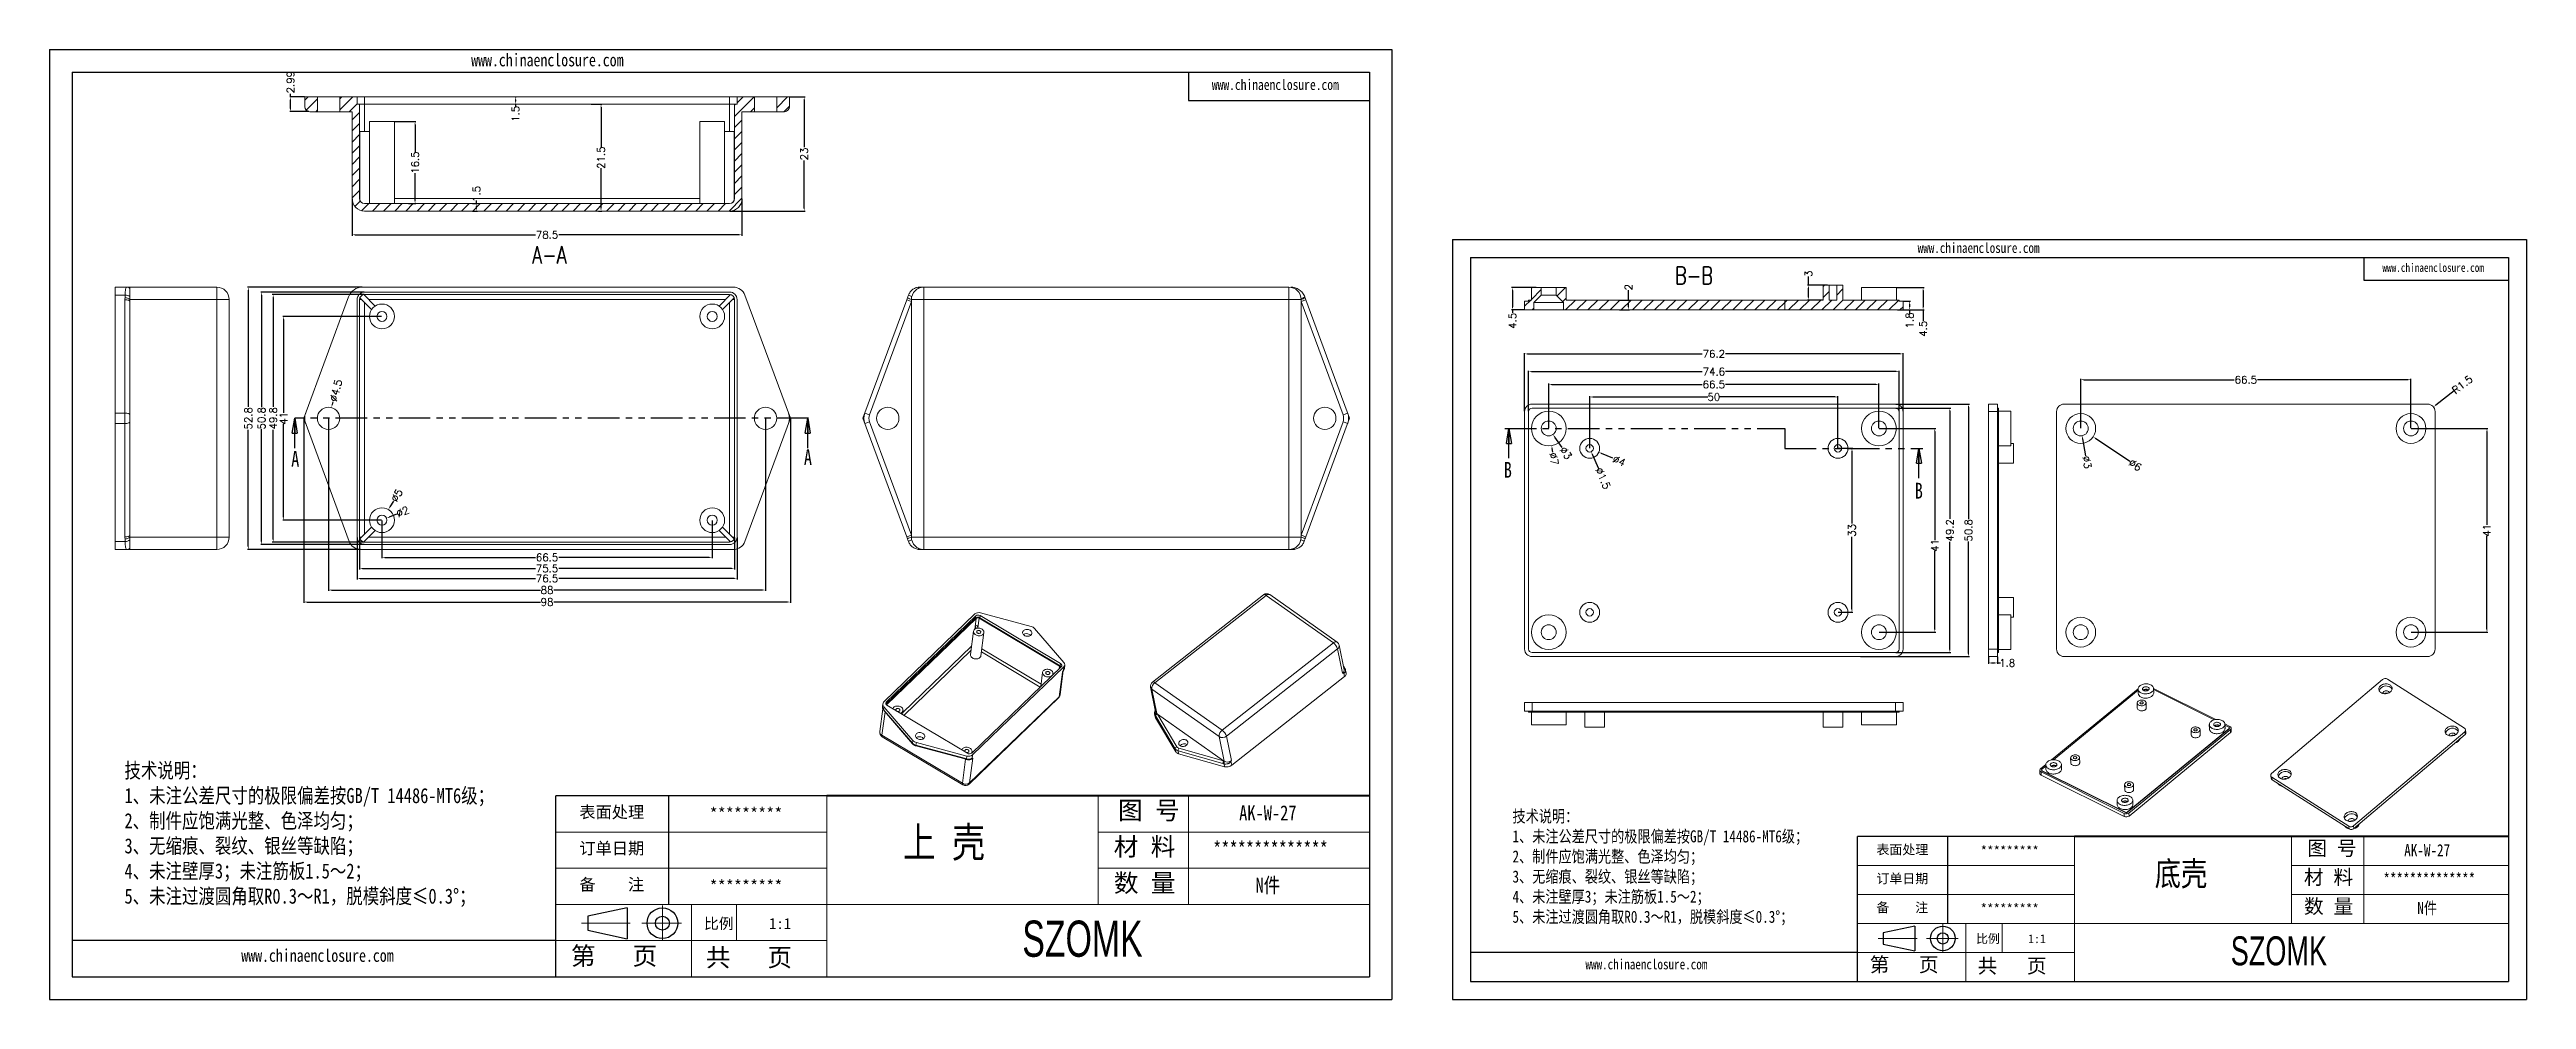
# Model space of a CAD drawing. Header units: inches. Extents: x 1066 to 1564, y 456 to 647.
import ezdxf

# ---------------------------------------------------------------- set-up
doc = ezdxf.new("R2010")
doc.units = ezdxf.units.IN
doc.linetypes.add('CENTER2', pattern=[28.575, 19.05, -3.175, 3.175, -3.175])
doc.linetypes.add('PHANTOM', pattern=[12.7, 6.35, -1.27, 1.27, -1.27, 1.27, -1.27])
doc.layers.add('文字', color=81, linetype='Continuous')
for name, color, linetype, lineweight in [('粗实线', 7, 'Continuous', 30), ('细实线', 3, 'Continuous', 9), ('细点划线', 2, 'CENTER2', 9)]:
    doc.layers.add(name, color=color, linetype=linetype, lineweight=lineweight)
doc.styles.add('SLDTEXTSTYLE0', font='TXT', dxfattribs={"width": 0.75})
doc.styles.add('SLDTEXTSTYLE3', font='TXT', dxfattribs={"width": 0.75, "bigfont": 'bigfont'})
doc.styles.get("Standard").update_dxf_attribs({"font": 'txt', "bigfont": 'gbcbig.shx'})
doc.styles.add('宋体', font='', dxfattribs={"width": 0.8, "height": 3.5})
doc.styles.add('长仿宋', font='', dxfattribs={"width": 0.7, "height": 4})
doc.styles.get('宋体').set_extended_font_data('SimSun')
doc.styles.get('长仿宋').set_extended_font_data('SimSun')
doc.dimstyles.new('2', dxfattribs={"dimtxt": 1.5, "dimasz": 0.6, "dimexe": 0.18, "dimexo": 0.0625, "dimgap": 0.09, "dimtad": 0, "dimdsep": 46, "dimtxsty": 'Standard', "dimcen": 0, "dimclrd": 3, "dimclre": 3, "dimadec": 0, "dimazin": 2, "dimtfac": 1, "dimtofl": 0, "dimtmove": 0, "dimatfit": 3, "dimfxl": 1, "dimtolj": 1, "dimtzin": 0, "dimarcsym": 0})
pattern_1 = [(45, (218.8005, -65.8228), (-1.122532, 1.122532), [])]
pattern_2 = [(45, (24.9562, -82.0224), (-1.122532, 1.122532), [])]

msp = doc.modelspace()

# ---------------------------------------------------------------- texts
at = {"color": 0, "linetype": 'Continuous', "lineweight": 0, "char_height": 3.5, "attachment_point": 2, "style": 'SLDTEXTSTYLE3'}
for s, insert in [('A-A', (1166.359, 607.797)), ('B-B', (1396.844, 603.63))]:
    msp.add_mtext(s, dxfattribs=dict(at, insert=insert))
at = {"color": 7, "linetype": 'Continuous', "char_height": 3.175, "attachment_point": 1, "style": 'SLDTEXTSTYLE0'}
for s, insert in [('A', (1114.364, 566.589)), ('A', (1217.603, 566.899)), ('B', (1358.547, 564.369)), ('B', (1441.304, 560.168))]:
    msp.add_mtext(s, dxfattribs=dict(at, insert=insert))
at = {"attachment_point": 1}
for s, insert, char_height, width in [('{\\fSimHei|b0|i0|c134|p49;表面处理}', (1172.382, 495.102), 2.39464, 1360.99351), ('{\\fSimHei|b0|i0|c134|p49;*********}', (1198.61, 494.794), 2.39464, 1360.99351), ('{\\fSimHei|b0|i0|c134|p49;订单日期}', (1172.382, 487.82), 2.39464, 1360.99351), ('{\\fSimHei|b0|i0|c134|p49;表面处理}', (1433.57, 487.323), 1.91571, 1088.7948), ('{\\fSimHei|b0|i0|c134|p49;*********}', (1454.552, 487.077), 1.91571, 1088.7948), ('{\\fSimHei|b0|i0|c134|p49;备    注}', (1172.382, 480.539), 2.39464, 1360.99351), ('{\\fSimHei|b0|i0|c134|p49;*********}', (1198.61, 480.231), 2.39464, 1360.99351), ('{\\fSimHei|b0|i0|c134|p49;订单日期}', (1433.57, 481.498), 1.91571, 1088.7948), ('{\\fSimHei|b0|i0|c134|p49;备    注}', (1433.57, 475.673), 1.91571, 1088.7948), ('{\\fSimHei|b0|i0|c134|p49;*********}', (1454.552, 475.426), 1.91571, 1088.7948)]:
    msp.add_mtext(s, dxfattribs=dict(at, insert=insert, char_height=char_height, width=width))
at = {"layer": '文字', "color": 0, "attachment_point": 1, "style": '宋体'}
for s, insert, char_height, width in [('www.chinaenclosure.com', (1150.597, 646.539), 2.56308, 45.03089), ('www.chinaenclosure.com', (1299.75, 641.357), 2.1359, 37.52574), ('www.chinaenclosure.com', (1441.879, 608.473), 2.05047, 36.02471), ('www.chinaenclosure.com', (1535.464, 604.327), 1.70872, 30.02059), ('{\\H1.111x;技术说明：\\P1、未注公差尺寸的极限偏差按GB/T 14486-MT6级；\\P2、制件应饱满光整、色泽均匀；\\P3、无缩痕、裂纹、银丝等缺陷；\\P4、未注壁厚3；未注筋板1.5～2；\\P5、未注过渡圆角取R0.3～R1，脱模斜度≤0.3%%D；}', (1080.786, 503.805), 2.73056, 106.99654), ('{\\H1.111x;AK-W-27}', (1305.247, 495.266), 2.73056, 31.56829), ('{\\H1.111x;技术说明：\\P1、未注公差尺寸的极限偏差按GB/T 14486-MT6级；\\P2、制件应饱满光整、色泽均匀；\\P3、无缩痕、裂纹、银丝等缺陷；\\P4、未注壁厚3；未注筋板1.5～2；\\P5、未注过渡圆角取R0.3～R1，脱模斜度≤0.3%%D；}', (1360.293, 494.286), 2.18444, 85.59723), ('上 壳', (1237.527, 490.882), 6.0679, 77.57594), ('{\\H1.111x;**************}', (1299.995, 487.984), 2.73056, 31.56829), ('底壳', (1489.615, 483.948), 4.8543, 62.06075), ('{\\H1.111x;AK-W-27}', (1539.862, 487.455), 2.18444, 25.25463), ('{\\H1.111x;N件}', (1308.55, 480.703), 2.73056, 31.56829), ('{\\H1.111x;**************}', (1535.66, 481.63), 2.18444, 25.25463), ('{\\H1.111x;N件}', (1542.504, 475.804), 2.18444, 25.25463), ('www.chinaenclosure.com', (1104.302, 466.341), 2.56308, 45.03089), ('www.chinaenclosure.com', (1374.983, 464.315), 2.05047, 36.02471)]:
    msp.add_mtext(s, dxfattribs=dict(at, insert=insert, char_height=char_height, width=width))
at = {"layer": '粗实线', "attachment_point": 1, "style": '长仿宋'}
for insert, char_height, width in [((1261.58, 472.075), 7.28148, 81.65462), ((1504.928, 468.902), 5.82519, 65.32369)]:
    msp.add_mtext('{\\fSTXinwei|b0|i0|c134|p2;SZOMK}', dxfattribs=dict(at, insert=insert, char_height=char_height, width=width))
at = {"layer": '细实线', "color": 7, "attachment_point": 1}
for s, insert, char_height, width in [('{\\fSimSun|b0|i0|c134|p54;图 号}', (1280.859, 496.063), 3.64074, 18.20371), ('{\\fSimSun|b0|i0|c134|p54;材 料   }', (1279.996, 488.781), 3.64074, 18.20371), ('{\\fSimSun|b0|i0|c134|p54;图 号}', (1520.351, 488.092), 2.91259, 14.56296), ('{\\fSimSun|b0|i0|c134|p54;数 量}', (1280.014, 481.464), 3.64074, 16.44933), ('{\\fSimSun|b0|i0|c134|p54;材 料   }', (1519.661, 482.267), 2.91259, 14.56296), ('{\\fSimSun|b0|i0|c134|p54;数 量}', (1519.675, 476.413), 2.91259, 13.15946), ('{\\fSimSun|b0|i0|c134|p54;比例}', (1197.488, 472.566), 2.18444, 9.58903), ('{\\fSimSun|b0|i0|c134|p54;1:1}', (1210.572, 472.566), 2.18444, 9.58903), ('{\\fSimSun|b0|i0|c134|p54;比例}', (1453.654, 469.295), 1.74756, 7.67123), ('{\\fSimSun|b0|i0|c134|p54;1:1}', (1464.121, 469.295), 1.74756, 7.67123), ('{\\fSimSun|b0|i0|c134|p54;第   页}', (1170.697, 466.791), 3.64074, 27.30556), ('{\\fSimSun|b0|i0|c134|p54; 共   页}', (1195.385, 466.481), 3.64074, 27.30556), ('{\\fSimSun|b0|i0|c134|p54;第   页}', (1432.222, 464.674), 2.91259, 21.84445), ('{\\fSimSun|b0|i0|c134|p54; 共   页}', (1451.972, 464.427), 2.91259, 21.84445)]:
    msp.add_mtext(s, dxfattribs=dict(at, insert=insert, char_height=char_height, width=width))

# ---------------------------------------------------------------- blocks, each defined once
blk = doc.blocks.new('_CLOSED')
at = {"color": 0, "linetype": 'ByBlock', "lineweight": -2}
for p, q in [((-1, 0.166667), (0, 0)), ((-1, 0.166667), (-1, -0.166667)), ((0, 0), (-1, -0.166667)), ((0, 0), (-1, 0))]:
    blk.add_line(p, q, dxfattribs=at)
blk = doc.blocks.new('*D42')
at = {"color": 3, "lineweight": -2}
for p, q in [((1437.65, 599.45), (1443.16, 599.45)), ((1442.98, 598.85), (1442.98, 595.55)), ((1439, 594.95), (1443.16, 594.95)), ((1442.98, 594.95), (1442.98, 592.75))]:
    blk.add_line(p, q, dxfattribs=at)
at = {"color": 3}
for points in [[(1442.88, 598.85), (1443.08, 598.85), (1442.98, 599.45)], [(1442.88, 595.55), (1443.08, 595.55), (1442.98, 594.95)]]:
    blk.add_solid(points, dxfattribs=at)
at = {"layer": 'Defpoints', "color": 0}
for p in [(1437.59, 599.45), (1442.98, 599.45), (1438.94, 594.95)]:
    blk.add_point(p, dxfattribs=at)
at = {"color": 0, "insert": (1442.98, 591.16), "char_height": 1.5, "attachment_point": 5, "rotation": 90}
blk.add_mtext('\\A1;4.5', dxfattribs=at)
blk = doc.blocks.new('*D43')
at = {"color": 3, "lineweight": -2}
for p, q in [((1437.84, 594.95), (1440.45, 594.95)), ((1439, 596.75), (1440.45, 596.75)), ((1440.27, 596.15), (1440.27, 595.55)), ((1440.27, 594.95), (1440.27, 594.19))]:
    blk.add_line(p, q, dxfattribs=at)
at = {"color": 3}
for points in [[(1440.17, 596.15), (1440.37, 596.15), (1440.27, 596.75)], [(1440.17, 595.55), (1440.37, 595.55), (1440.27, 594.95)]]:
    blk.add_solid(points, dxfattribs=at)
at = {"layer": 'Defpoints', "color": 0}
for p in [(1437.78, 594.95), (1438.94, 596.75), (1440.27, 596.75)]:
    blk.add_point(p, dxfattribs=at)
at = {"color": 0, "insert": (1440.27, 592.85), "char_height": 1.5, "attachment_point": 5, "rotation": 90}
blk.add_mtext('\\A1;1.8', dxfattribs=at)
blk = doc.blocks.new('*D44')
at = {"color": 3, "lineweight": -2}
for p, q in [((1383.67, 596.95), (1383.67, 598.93)), ((1381.83, 596.95), (1383.85, 596.95)), ((1381.83, 594.95), (1383.85, 594.95)), ((1383.67, 595.55), (1383.67, 596.35))]:
    blk.add_line(p, q, dxfattribs=at)
at = {"color": 3}
for points in [[(1383.57, 596.35), (1383.77, 596.35), (1383.67, 596.95)], [(1383.57, 595.55), (1383.77, 595.55), (1383.67, 594.95)]]:
    blk.add_solid(points, dxfattribs=at)
at = {"layer": 'Defpoints', "color": 0}
for p in [(1381.76, 596.95), (1381.76, 594.95), (1383.67, 596.95)]:
    blk.add_point(p, dxfattribs=at)
at = {"color": 0, "insert": (1383.67, 599.52), "char_height": 1.5, "attachment_point": 5, "rotation": 90}
blk.add_mtext('\\A1;2', dxfattribs=at)
blk = doc.blocks.new('*D45')
at = {"color": 3, "lineweight": -2}
for p, q in [((1423.71, 599.95), (1419.73, 599.95)), ((1419.91, 599.95), (1419.91, 601.66)), ((1419.91, 597.55), (1419.91, 599.35)), ((1422.78, 596.95), (1419.73, 596.95))]:
    blk.add_line(p, q, dxfattribs=at)
at = {"color": 3}
for points in [[(1419.81, 599.35), (1420.01, 599.35), (1419.91, 599.95)], [(1419.81, 597.55), (1420.01, 597.55), (1419.91, 596.95)]]:
    blk.add_solid(points, dxfattribs=at)
at = {"layer": 'Defpoints', "color": 0}
for p in [(1419.91, 599.95), (1423.78, 599.95), (1422.84, 596.95)]:
    blk.add_point(p, dxfattribs=at)
at = {"color": 0, "insert": (1419.91, 602.25), "char_height": 1.5, "attachment_point": 5, "rotation": 90}
blk.add_mtext('\\A1;3', dxfattribs=at)
blk = doc.blocks.new('*D46')
at = {"color": 3, "lineweight": -2}
for p, q in [((1365.03, 599.45), (1360.11, 599.45)), ((1360.29, 598.85), (1360.29, 595.55)), ((1362.68, 594.95), (1360.11, 594.95)), ((1360.29, 594.95), (1360.29, 594.35))]:
    blk.add_line(p, q, dxfattribs=at)
at = {"color": 3}
for points in [[(1360.19, 598.85), (1360.39, 598.85), (1360.29, 599.45)], [(1360.19, 595.55), (1360.39, 595.55), (1360.29, 594.95)]]:
    blk.add_solid(points, dxfattribs=at)
at = {"layer": 'Defpoints', "color": 0}
for p in [(1360.29, 599.45), (1365.09, 599.45), (1362.74, 594.95)]:
    blk.add_point(p, dxfattribs=at)
at = {"color": 0, "insert": (1360.29, 592.76), "char_height": 1.5, "attachment_point": 5, "rotation": 90}
blk.add_mtext('\\A1;4.5', dxfattribs=at)
blk = doc.blocks.new('*D47')
at = {"color": 3, "lineweight": -2}
for p, q in [((1367.59, 571.17), (1367.59, 580.14)), ((1368.19, 579.96), (1398.5, 579.96)), ((1433.49, 579.96), (1403.18, 579.96)), ((1434.09, 571.17), (1434.09, 580.14))]:
    blk.add_line(p, q, dxfattribs=at)
at = {"color": 3}
for points in [[(1368.19, 580.06), (1368.19, 579.86), (1367.59, 579.96)], [(1433.49, 580.06), (1433.49, 579.86), (1434.09, 579.96)]]:
    blk.add_solid(points, dxfattribs=at)
at = {"layer": 'Defpoints', "color": 0}
for p in [(1434.09, 579.96), (1367.59, 571.11), (1434.09, 571.11)]:
    blk.add_point(p, dxfattribs=at)
at = {"color": 0, "insert": (1400.84, 579.96), "char_height": 1.5, "attachment_point": 5}
blk.add_mtext('\\A1;66.5', dxfattribs=at)
blk = doc.blocks.new('*D48')
at = {"color": 3, "lineweight": -2}
for p, q in [((1362.74, 574.57), (1362.74, 586.29)), ((1363.34, 586.11), (1398.5, 586.11)), ((1438.34, 586.11), (1403.18, 586.11)), ((1438.94, 574.57), (1438.94, 586.29))]:
    blk.add_line(p, q, dxfattribs=at)
at = {"color": 3}
for points in [[(1363.34, 586.21), (1363.34, 586.01), (1362.74, 586.11)], [(1438.34, 586.21), (1438.34, 586.01), (1438.94, 586.11)]]:
    blk.add_solid(points, dxfattribs=at)
at = {"layer": 'Defpoints', "color": 0}
for p in [(1438.94, 586.11), (1362.74, 574.51), (1438.94, 574.51)]:
    blk.add_point(p, dxfattribs=at)
at = {"color": 0, "insert": (1400.84, 586.11), "char_height": 1.5, "attachment_point": 5}
blk.add_mtext('\\A1;76.2', dxfattribs=at)
blk = doc.blocks.new('*D49')
at = {"color": 3, "lineweight": -2}
for p, q in [((1375.84, 567.17), (1375.84, 577.62)), ((1376.44, 577.44), (1399.62, 577.44)), ((1425.24, 577.44), (1402.05, 577.44)), ((1425.84, 567.17), (1425.84, 577.62))]:
    blk.add_line(p, q, dxfattribs=at)
at = {"color": 3}
for points in [[(1376.44, 577.54), (1376.44, 577.34), (1375.84, 577.44)], [(1425.24, 577.54), (1425.24, 577.34), (1425.84, 577.44)]]:
    blk.add_solid(points, dxfattribs=at)
at = {"layer": 'Defpoints', "color": 0}
for p in [(1425.84, 577.44), (1375.84, 567.11), (1425.84, 567.11)]:
    blk.add_point(p, dxfattribs=at)
at = {"color": 0, "insert": (1400.84, 577.44), "char_height": 1.5, "attachment_point": 5}
blk.add_mtext('\\A1;50', dxfattribs=at)
blk = doc.blocks.new('*D50')
at = {"color": 3, "lineweight": -2}
for p, q in [((1437.5, 576.01), (1452.3, 576.01)), ((1452.12, 575.41), (1452.12, 552.82)), ((1452.12, 525.81), (1452.12, 548.39)), ((1430.35, 525.21), (1452.3, 525.21))]:
    blk.add_line(p, q, dxfattribs=at)
at = {"color": 3}
for points in [[(1452.02, 575.41), (1452.22, 575.41), (1452.12, 576.01)], [(1452.02, 525.81), (1452.22, 525.81), (1452.12, 525.21)]]:
    blk.add_solid(points, dxfattribs=at)
at = {"layer": 'Defpoints', "color": 0}
for p in [(1437.44, 576.01), (1430.29, 525.21), (1452.12, 525.21)]:
    blk.add_point(p, dxfattribs=at)
at = {"color": 0, "insert": (1452.12, 550.61), "char_height": 1.5, "attachment_point": 5, "rotation": 90}
blk.add_mtext('\\A1;50.8', dxfattribs=at)
blk = doc.blocks.new('*D51')
at = {"color": 3, "lineweight": -2}
for p, q in [((1434.15, 571.11), (1445.51, 571.11)), ((1445.33, 570.51), (1445.33, 548.65)), ((1445.33, 530.71), (1445.33, 546.47)), ((1434.15, 530.11), (1445.51, 530.11))]:
    blk.add_line(p, q, dxfattribs=at)
at = {"color": 3}
for points in [[(1445.23, 570.51), (1445.43, 570.51), (1445.33, 571.11)], [(1445.23, 530.71), (1445.43, 530.71), (1445.33, 530.11)]]:
    blk.add_solid(points, dxfattribs=at)
at = {"layer": 'Defpoints', "color": 0}
for p in [(1434.09, 571.11), (1445.33, 571.11), (1434.09, 530.11)]:
    blk.add_point(p, dxfattribs=at)
at = {"color": 0, "insert": (1445.33, 547.56), "char_height": 1.5, "attachment_point": 5, "rotation": 90}
blk.add_mtext('\\A1;41', dxfattribs=at)
blk = doc.blocks.new('*D52')
at = {"color": 3, "lineweight": -2}
for p, q in [((1425.9, 567.11), (1428.83, 567.11)), ((1428.65, 566.51), (1428.65, 551.95)), ((1428.65, 534.71), (1428.65, 549.27)), ((1425.9, 534.11), (1428.83, 534.11))]:
    blk.add_line(p, q, dxfattribs=at)
at = {"color": 3}
for points in [[(1428.55, 566.51), (1428.75, 566.51), (1428.65, 567.11)], [(1428.55, 534.71), (1428.75, 534.71), (1428.65, 534.11)]]:
    blk.add_solid(points, dxfattribs=at)
at = {"layer": 'Defpoints', "color": 0}
for p in [(1425.84, 567.11), (1428.65, 567.11), (1425.84, 534.11)]:
    blk.add_point(p, dxfattribs=at)
at = {"color": 0, "insert": (1428.65, 550.61), "char_height": 1.5, "attachment_point": 5, "rotation": 90}
blk.add_mtext('\\A1;33', dxfattribs=at)
blk = doc.blocks.new('*D53')
at = {"color": 3, "lineweight": -2}
blk.add_line((1380.53, 565.1), (1378.23, 566.09), dxfattribs=at)
at = {"color": 3}
blk.add_solid([(1378.27, 566.18), (1378.19, 565.99), (1377.68, 566.32)], dxfattribs=at)
at = {"layer": 'Defpoints', "color": 0}
for p in [(1374, 567.89), (1377.68, 566.32)]:
    blk.add_point(p, dxfattribs=at)
at = {"color": 0, "insert": (1381.76, 564.58), "char_height": 1.5, "attachment_point": 5, "rotation": 336.8989}
blk.add_mtext('\\A1;∅4', dxfattribs=at)
blk = doc.blocks.new('*D54')
at = {"color": 3, "lineweight": -2}
blk.add_line((1377.67, 562.98), (1376.39, 565.87), dxfattribs=at)
at = {"color": 3}
blk.add_solid([(1376.48, 565.91), (1376.3, 565.83), (1376.14, 566.42)], dxfattribs=at)
at = {"layer": 'Defpoints', "color": 0}
for p in [(1375.53, 567.79), (1376.14, 566.42)]:
    blk.add_point(p, dxfattribs=at)
at = {"color": 0, "insert": (1378.52, 561.07), "char_height": 1.5, "attachment_point": 5, "rotation": 293.9593}
blk.add_mtext('\\A1;∅1.5', dxfattribs=at)
blk = doc.blocks.new('*D58')
at = {"color": 3, "lineweight": -2}
for p, q in [((1474.72, 571.17), (1474.72, 581.09)), ((1475.32, 580.91), (1505.63, 580.91)), ((1540.62, 580.91), (1510.31, 580.91)), ((1541.22, 571.17), (1541.22, 581.09))]:
    blk.add_line(p, q, dxfattribs=at)
at = {"color": 3}
for points in [[(1475.32, 581.01), (1475.32, 580.81), (1474.72, 580.91)], [(1540.62, 581.01), (1540.62, 580.81), (1541.22, 580.91)]]:
    blk.add_solid(points, dxfattribs=at)
at = {"layer": 'Defpoints', "color": 0}
for p in [(1541.22, 580.91), (1474.72, 571.11), (1541.22, 571.11)]:
    blk.add_point(p, dxfattribs=at)
at = {"color": 0, "insert": (1507.97, 580.91), "char_height": 1.5, "attachment_point": 5}
blk.add_mtext('\\A1;66.5', dxfattribs=at)
blk = doc.blocks.new('*D59')
at = {"color": 3, "lineweight": -2}
for p, q in [((1541.29, 571.11), (1556.7, 571.11)), ((1556.52, 570.51), (1556.52, 551.7)), ((1556.52, 530.71), (1556.52, 549.52)), ((1541.29, 530.11), (1556.7, 530.11))]:
    blk.add_line(p, q, dxfattribs=at)
at = {"color": 3}
for points in [[(1556.42, 570.51), (1556.62, 570.51), (1556.52, 571.11)], [(1556.42, 530.71), (1556.62, 530.71), (1556.52, 530.11)]]:
    blk.add_solid(points, dxfattribs=at)
at = {"layer": 'Defpoints', "color": 0}
for p in [(1541.22, 571.11), (1541.22, 530.11), (1556.52, 530.11)]:
    blk.add_point(p, dxfattribs=at)
at = {"color": 0, "insert": (1556.52, 550.61), "char_height": 1.5, "attachment_point": 5, "rotation": 90}
blk.add_mtext('\\A1;41', dxfattribs=at)
blk = doc.blocks.new('*D60')
at = {"color": 3, "lineweight": -2}
blk.add_line((1549.9, 578.65), (1546.23, 575.79), dxfattribs=at)
at = {"color": 3}
blk.add_solid([(1546.17, 575.87), (1546.29, 575.72), (1545.76, 575.43)], dxfattribs=at)
at = {"layer": 'Defpoints', "color": 0}
for p in [(1544.57, 574.51), (1545.76, 575.43)]:
    blk.add_point(p, dxfattribs=at)
at = {"color": 0, "insert": (1551.55, 579.93), "char_height": 1.5, "attachment_point": 5, "rotation": 37.884}
blk.add_mtext('\\A1;R1.5', dxfattribs=at)
blk = doc.blocks.new('*D61')
at = {"color": 3, "lineweight": -2}
blk.add_line((1484.58, 564.49), (1477.71, 569.1), dxfattribs=at)
at = {"color": 3}
blk.add_solid([(1477.77, 569.18), (1477.66, 569.02), (1477.22, 569.43)], dxfattribs=at)
at = {"layer": 'Defpoints', "color": 0}
for p in [(1472.23, 572.78), (1477.22, 569.43)]:
    blk.add_point(p, dxfattribs=at)
at = {"color": 0, "insert": (1485.69, 563.75), "char_height": 1.5, "attachment_point": 5, "rotation": 326.138}
blk.add_mtext('\\A1;∅6', dxfattribs=at)
blk = doc.blocks.new('*D62')
at = {"color": 3, "lineweight": -2}
blk.add_line((1475.75, 565.63), (1475.11, 569.04), dxfattribs=at)
at = {"color": 3}
blk.add_solid([(1475.21, 569.06), (1475.01, 569.02), (1475, 569.63)], dxfattribs=at)
at = {"layer": 'Defpoints', "color": 0}
for p in [(1474.45, 572.58), (1475, 569.63)]:
    blk.add_point(p, dxfattribs=at)
at = {"color": 0, "insert": (1475.99, 564.31), "char_height": 1.5, "attachment_point": 5, "rotation": 280.571}
blk.add_mtext('\\A1;∅3', dxfattribs=at)
blk = doc.blocks.new('*D63')
at = {"color": 3, "lineweight": -2}
blk.add_line((1368.4, 566.33), (1368.28, 567.06), dxfattribs=at)
at = {"color": 3}
blk.add_solid([(1368.38, 567.08), (1368.18, 567.05), (1368.18, 567.66)], dxfattribs=at)
at = {"layer": 'Defpoints', "color": 0}
for p in [(1367, 574.56), (1368.18, 567.66)]:
    blk.add_point(p, dxfattribs=at)
at = {"color": 0, "insert": (1368.63, 565.01), "char_height": 1.5, "attachment_point": 5, "rotation": 279.6785}
blk.add_mtext('\\A1;∅7', dxfattribs=at)
blk = doc.blocks.new('*D64')
at = {"color": 3, "lineweight": -2}
blk.add_line((1370.27, 567.27), (1368.79, 569.38), dxfattribs=at)
at = {"color": 3}
blk.add_solid([(1368.87, 569.44), (1368.71, 569.33), (1368.45, 569.88)], dxfattribs=at)
at = {"layer": 'Defpoints', "color": 0}
for p in [(1366.73, 572.33), (1368.45, 569.88)]:
    blk.add_point(p, dxfattribs=at)
at = {"color": 0, "insert": (1371.04, 566.17), "char_height": 1.5, "attachment_point": 5, "rotation": 304.9617}
blk.add_mtext('\\A1;∅3', dxfattribs=at)
blk = doc.blocks.new('*D65')
at = {"color": 3, "lineweight": -2}
for p, q in [((1456.18, 525.14), (1456.18, 523.74)), ((1456.78, 523.92), (1457.38, 523.92)), ((1457.98, 525.14), (1457.98, 523.74)), ((1457.98, 523.92), (1458.58, 523.92))]:
    blk.add_line(p, q, dxfattribs=at)
at = {"color": 3}
for points in [[(1456.78, 524.02), (1456.78, 523.82), (1456.18, 523.92)], [(1457.38, 524.02), (1457.38, 523.82), (1457.98, 523.92)]]:
    blk.add_solid(points, dxfattribs=at)
at = {"layer": 'Defpoints', "color": 0}
for p in [(1456.18, 525.21), (1457.98, 525.21), (1457.98, 523.92)]:
    blk.add_point(p, dxfattribs=at)
at = {"color": 0, "insert": (1459.92, 523.92), "char_height": 1.5, "attachment_point": 5}
blk.add_mtext('\\A1;1.8', dxfattribs=at)
blk = doc.blocks.new('*D66')
at = {"color": 3, "lineweight": -2}
for p, q in [((1363.54, 574.57), (1363.54, 582.72)), ((1364.14, 582.54), (1398.5, 582.54)), ((1437.54, 582.54), (1403.18, 582.54)), ((1438.14, 574.57), (1438.14, 582.72))]:
    blk.add_line(p, q, dxfattribs=at)
at = {"color": 3}
for points in [[(1364.14, 582.64), (1364.14, 582.44), (1363.54, 582.54)], [(1437.54, 582.64), (1437.54, 582.44), (1438.14, 582.54)]]:
    blk.add_solid(points, dxfattribs=at)
at = {"layer": 'Defpoints', "color": 0}
for p in [(1438.14, 582.54), (1363.54, 574.51), (1438.14, 574.51)]:
    blk.add_point(p, dxfattribs=at)
at = {"color": 0, "insert": (1400.84, 582.54), "char_height": 1.5, "attachment_point": 5}
blk.add_mtext('\\A1;74.6', dxfattribs=at)
blk = doc.blocks.new('*D67')
at = {"color": 3, "lineweight": -2}
for p, q in [((1437.5, 575.21), (1448.54, 575.21)), ((1448.36, 574.61), (1448.36, 552.95)), ((1448.36, 526.61), (1448.36, 548.27)), ((1437.5, 526.01), (1448.54, 526.01))]:
    blk.add_line(p, q, dxfattribs=at)
at = {"color": 3}
for points in [[(1448.26, 574.61), (1448.46, 574.61), (1448.36, 575.21)], [(1448.26, 526.61), (1448.46, 526.61), (1448.36, 526.01)]]:
    blk.add_solid(points, dxfattribs=at)
at = {"layer": 'Defpoints', "color": 0}
for p in [(1437.44, 575.21), (1448.36, 575.21), (1437.44, 526.01)]:
    blk.add_point(p, dxfattribs=at)
at = {"color": 0, "insert": (1448.36, 550.61), "char_height": 1.5, "attachment_point": 5, "rotation": 90}
blk.add_mtext('\\A1;49.2', dxfattribs=at)
blk = doc.blocks.new('*D68')
at = {"color": 3, "lineweight": -2}
for p, q in [((1114.23, 637.85), (1114.23, 638.45)), ((1117.02, 637.85), (1114.05, 637.85)), ((1117.89, 634.86), (1114.05, 634.86)), ((1114.23, 635.46), (1114.23, 637.25))]:
    blk.add_line(p, q, dxfattribs=at)
at = {"color": 3}
for points in [[(1114.13, 637.25), (1114.33, 637.25), (1114.23, 637.85)], [(1114.13, 635.46), (1114.33, 635.46), (1114.23, 634.86)]]:
    blk.add_solid(points, dxfattribs=at)
at = {"layer": 'Defpoints', "color": 0}
for p in [(1114.23, 637.85), (1117.08, 637.85), (1117.96, 634.86)]:
    blk.add_point(p, dxfattribs=at)
at = {"color": 0, "insert": (1114.23, 640.79), "char_height": 1.5, "attachment_point": 5, "rotation": 90}
blk.add_mtext('\\A1;2.99', dxfattribs=at)
blk = doc.blocks.new('*D70')
at = {"color": 3, "lineweight": -2}
for p, q in [((1116.88, 573.09), (1116.88, 536)), ((1214.88, 573.09), (1214.88, 536)), ((1117.48, 536.18), (1164.54, 536.18)), ((1214.28, 536.18), (1167.22, 536.18))]:
    blk.add_line(p, q, dxfattribs=at)
at = {"color": 3}
for points in [[(1117.48, 536.28), (1117.48, 536.08), (1116.88, 536.18)], [(1214.28, 536.28), (1214.28, 536.08), (1214.88, 536.18)]]:
    blk.add_solid(points, dxfattribs=at)
at = {"layer": 'Defpoints', "color": 0}
for p in [(1116.88, 573.15), (1214.88, 573.15), (1214.88, 536.18)]:
    blk.add_point(p, dxfattribs=at)
at = {"color": 0, "insert": (1165.88, 536.18), "char_height": 1.5, "attachment_point": 5}
blk.add_mtext('\\A1;98', dxfattribs=at)
blk = doc.blocks.new('*D71')
at = {"color": 3, "lineweight": -2}
for p, q in [((1127.63, 549.19), (1127.63, 540.74)), ((1204.13, 549.19), (1204.13, 540.74)), ((1128.23, 540.92), (1163.54, 540.92)), ((1203.53, 540.92), (1168.22, 540.92))]:
    blk.add_line(p, q, dxfattribs=at)
at = {"color": 3}
for points in [[(1128.23, 541.02), (1128.23, 540.82), (1127.63, 540.92)], [(1203.53, 541.02), (1203.53, 540.82), (1204.13, 540.92)]]:
    blk.add_solid(points, dxfattribs=at)
at = {"layer": 'Defpoints', "color": 0}
for p in [(1127.63, 549.25), (1204.13, 549.25), (1204.13, 540.92)]:
    blk.add_point(p, dxfattribs=at)
at = {"color": 0, "insert": (1165.88, 540.92), "char_height": 1.5, "attachment_point": 5}
blk.add_mtext('\\A1;76.5', dxfattribs=at)
blk = doc.blocks.new('*D72')
at = {"color": 3, "lineweight": -2}
for p, q in [((1126.63, 617.29), (1126.63, 609.9)), ((1205.13, 617.29), (1205.13, 609.9)), ((1127.23, 610.08), (1163.54, 610.08)), ((1204.53, 610.08), (1168.22, 610.08))]:
    blk.add_line(p, q, dxfattribs=at)
at = {"color": 3}
for points in [[(1127.23, 610.18), (1127.23, 609.98), (1126.63, 610.08)], [(1204.53, 610.18), (1204.53, 609.98), (1205.13, 610.08)]]:
    blk.add_solid(points, dxfattribs=at)
at = {"layer": 'Defpoints', "color": 0}
for p in [(1126.63, 617.35), (1205.13, 617.35), (1205.13, 610.08)]:
    blk.add_point(p, dxfattribs=at)
at = {"color": 0, "insert": (1165.88, 610.08), "char_height": 1.5, "attachment_point": 5}
blk.add_mtext('\\A1;78.5', dxfattribs=at)
blk = doc.blocks.new('*D73')
at = {"color": 3, "lineweight": -2}
for p, q in [((1121.88, 573.09), (1121.88, 538.41)), ((1209.88, 573.09), (1209.88, 538.41)), ((1122.48, 538.59), (1164.54, 538.59)), ((1209.28, 538.59), (1167.22, 538.59))]:
    blk.add_line(p, q, dxfattribs=at)
at = {"color": 3}
for points in [[(1122.48, 538.69), (1122.48, 538.49), (1121.88, 538.59)], [(1209.28, 538.69), (1209.28, 538.49), (1209.88, 538.59)]]:
    blk.add_solid(points, dxfattribs=at)
at = {"layer": 'Defpoints', "color": 0}
for p in [(1121.88, 573.15), (1209.88, 573.15), (1209.88, 538.59)]:
    blk.add_point(p, dxfattribs=at)
at = {"color": 0, "insert": (1165.88, 538.59), "char_height": 1.5, "attachment_point": 5}
blk.add_mtext('\\A1;88', dxfattribs=at)
blk = doc.blocks.new('*D74')
at = {"color": 3, "lineweight": -2}
for p, q in [((1128.13, 549.19), (1128.13, 542.74)), ((1203.63, 549.19), (1203.63, 542.74)), ((1128.73, 542.92), (1163.54, 542.92)), ((1203.03, 542.92), (1168.22, 542.92))]:
    blk.add_line(p, q, dxfattribs=at)
at = {"color": 3}
for points in [[(1128.73, 543.02), (1128.73, 542.82), (1128.13, 542.92)], [(1203.03, 543.02), (1203.03, 542.82), (1203.63, 542.92)]]:
    blk.add_solid(points, dxfattribs=at)
at = {"layer": 'Defpoints', "color": 0}
for p in [(1128.13, 549.25), (1203.63, 549.25), (1203.63, 542.92)]:
    blk.add_point(p, dxfattribs=at)
at = {"color": 0, "insert": (1165.88, 542.92), "char_height": 1.5, "attachment_point": 5}
blk.add_mtext('\\A1;75.5', dxfattribs=at)
blk = doc.blocks.new('*D75')
at = {"color": 3, "lineweight": -2}
for p, q in [((1132.63, 552.59), (1132.63, 544.98)), ((1199.13, 552.59), (1199.13, 544.98)), ((1133.23, 545.16), (1163.54, 545.16)), ((1198.53, 545.16), (1168.22, 545.16))]:
    blk.add_line(p, q, dxfattribs=at)
at = {"color": 3}
for points in [[(1133.23, 545.26), (1133.23, 545.06), (1132.63, 545.16)], [(1198.53, 545.26), (1198.53, 545.06), (1199.13, 545.16)]]:
    blk.add_solid(points, dxfattribs=at)
at = {"layer": 'Defpoints', "color": 0}
for p in [(1132.63, 552.65), (1199.13, 552.65), (1199.13, 545.16)]:
    blk.add_point(p, dxfattribs=at)
at = {"color": 0, "insert": (1165.88, 545.16), "char_height": 1.5, "attachment_point": 5}
blk.add_mtext('\\A1;66.5', dxfattribs=at)
blk = doc.blocks.new('*D76')
at = {"color": 3, "lineweight": -2}
for p, q in [((1128.66, 599.55), (1105.54, 599.55)), ((1105.72, 598.95), (1105.72, 575.49)), ((1105.72, 547.35), (1105.72, 570.81)), ((1128.31, 546.75), (1105.54, 546.75))]:
    blk.add_line(p, q, dxfattribs=at)
at = {"color": 3}
for points in [[(1105.62, 598.95), (1105.82, 598.95), (1105.72, 599.55)], [(1105.62, 547.35), (1105.82, 547.35), (1105.72, 546.75)]]:
    blk.add_solid(points, dxfattribs=at)
at = {"layer": 'Defpoints', "color": 0}
for p in [(1105.72, 599.55), (1128.72, 599.55), (1128.37, 546.75)]:
    blk.add_point(p, dxfattribs=at)
at = {"color": 0, "insert": (1105.72, 573.15), "char_height": 1.5, "attachment_point": 5, "rotation": 90}
blk.add_mtext('\\A1;52.8', dxfattribs=at)
blk = doc.blocks.new('*D77')
at = {"color": 3, "lineweight": -2}
for p, q in [((1132.57, 593.65), (1112.65, 593.65)), ((1112.83, 593.05), (1112.83, 574.24)), ((1112.83, 553.25), (1112.83, 572.06)), ((1132.57, 552.65), (1112.65, 552.65))]:
    blk.add_line(p, q, dxfattribs=at)
at = {"color": 3}
for points in [[(1112.73, 593.05), (1112.93, 593.05), (1112.83, 593.65)], [(1112.73, 553.25), (1112.93, 553.25), (1112.83, 552.65)]]:
    blk.add_solid(points, dxfattribs=at)
at = {"layer": 'Defpoints', "color": 0}
for p in [(1112.83, 593.65), (1132.63, 593.65), (1132.63, 552.65)]:
    blk.add_point(p, dxfattribs=at)
at = {"color": 0, "insert": (1112.83, 573.15), "char_height": 1.5, "attachment_point": 5, "rotation": 90}
blk.add_mtext('\\A1;41', dxfattribs=at)
blk = doc.blocks.new('*D78')
at = {"color": 3, "lineweight": -2}
for p, q in [((1129.07, 598.05), (1110.55, 598.05)), ((1110.73, 597.45), (1110.73, 575.49)), ((1110.73, 548.85), (1110.73, 570.81)), ((1129.07, 548.25), (1110.55, 548.25))]:
    blk.add_line(p, q, dxfattribs=at)
at = {"color": 3}
for points in [[(1110.63, 597.45), (1110.83, 597.45), (1110.73, 598.05)], [(1110.63, 548.85), (1110.83, 548.85), (1110.73, 548.25)]]:
    blk.add_solid(points, dxfattribs=at)
at = {"layer": 'Defpoints', "color": 0}
for p in [(1110.73, 598.05), (1129.13, 598.05), (1129.13, 548.25)]:
    blk.add_point(p, dxfattribs=at)
at = {"color": 0, "insert": (1110.73, 573.15), "char_height": 1.5, "attachment_point": 5, "rotation": 90}
blk.add_mtext('\\A1;49.8', dxfattribs=at)
blk = doc.blocks.new('*D79')
at = {"color": 3, "lineweight": -2}
for p, q in [((1129.07, 598.55), (1108.22, 598.55)), ((1108.4, 597.95), (1108.4, 575.36)), ((1108.4, 548.35), (1108.4, 570.93)), ((1129.07, 547.75), (1108.22, 547.75))]:
    blk.add_line(p, q, dxfattribs=at)
at = {"color": 3}
for points in [[(1108.3, 597.95), (1108.5, 597.95), (1108.4, 598.55)], [(1108.3, 548.35), (1108.5, 548.35), (1108.4, 547.75)]]:
    blk.add_solid(points, dxfattribs=at)
at = {"layer": 'Defpoints', "color": 0}
for p in [(1129.13, 598.55), (1108.4, 547.75), (1129.13, 547.75)]:
    blk.add_point(p, dxfattribs=at)
at = {"color": 0, "insert": (1108.4, 573.15), "char_height": 1.5, "attachment_point": 5, "rotation": 90}
blk.add_mtext('\\A1;50.8', dxfattribs=at)
blk = doc.blocks.new('*D80')
at = {"color": 3, "lineweight": -2}
blk.add_line((1134.93, 556.49), (1134.23, 555.31), dxfattribs=at)
at = {"color": 3}
blk.add_solid([(1134.14, 555.36), (1134.31, 555.26), (1133.92, 554.79)], dxfattribs=at)
at = {"layer": 'Defpoints', "color": 0}
for p in [(1133.92, 554.79), (1131.35, 550.51)]:
    blk.add_point(p, dxfattribs=at)
at = {"color": 0, "insert": (1135.62, 557.64), "char_height": 1.5, "attachment_point": 5, "rotation": 59.0585}
blk.add_mtext('\\A1;∅5', dxfattribs=at)
blk = doc.blocks.new('*D81')
at = {"color": 3, "lineweight": -2}
blk.add_line((1135.54, 553.84), (1134.11, 553.26), dxfattribs=at)
at = {"color": 3}
blk.add_solid([(1134.07, 553.35), (1134.15, 553.16), (1133.56, 553.03)], dxfattribs=at)
at = {"layer": 'Defpoints', "color": 0}
for p in [(1131.71, 552.27), (1133.56, 553.03)]:
    blk.add_point(p, dxfattribs=at)
at = {"color": 0, "insert": (1136.79, 554.35), "char_height": 1.5, "attachment_point": 5, "rotation": 22.271}
blk.add_mtext('\\A1;∅2', dxfattribs=at)
blk = doc.blocks.new('*D82')
at = {"color": 3, "lineweight": -2}
blk.add_line((1122.76, 576.48), (1122.61, 575.9), dxfattribs=at)
at = {"color": 3}
blk.add_solid([(1122.51, 575.93), (1122.71, 575.88), (1122.46, 575.32)], dxfattribs=at)
at = {"layer": 'Defpoints', "color": 0}
for p in [(1122.46, 575.32), (1121.31, 570.97)]:
    blk.add_point(p, dxfattribs=at)
at = {"color": 0, "insert": (1123.36, 578.75), "char_height": 1.5, "attachment_point": 5, "rotation": 75.1803}
blk.add_mtext('\\A1;∅4.5', dxfattribs=at)
blk = doc.blocks.new('*D83')
at = {"color": 3, "lineweight": -2}
for p, q in [((1135.19, 632.85), (1139.48, 632.85)), ((1139.3, 632.25), (1139.3, 626.69)), ((1139.3, 616.95), (1139.3, 622.51)), ((1138.01, 616.35), (1139.48, 616.35))]:
    blk.add_line(p, q, dxfattribs=at)
at = {"color": 3}
for points in [[(1139.2, 632.25), (1139.4, 632.25), (1139.3, 632.85)], [(1139.2, 616.95), (1139.4, 616.95), (1139.3, 616.35)]]:
    blk.add_solid(points, dxfattribs=at)
at = {"layer": 'Defpoints', "color": 0}
for p in [(1135.13, 632.85), (1137.95, 616.35), (1139.3, 616.35)]:
    blk.add_point(p, dxfattribs=at)
at = {"color": 0, "insert": (1139.3, 624.6), "char_height": 1.5, "attachment_point": 5, "rotation": 90}
blk.add_mtext('\\A1;16.5', dxfattribs=at)
blk = doc.blocks.new('*D84')
at = {"color": 3, "lineweight": -2}
for p, q in [((1150.84, 616.35), (1151.86, 616.35)), ((1150.84, 614.85), (1151.86, 614.85)), ((1151.68, 616.35), (1151.68, 616.95)), ((1151.68, 615.45), (1151.68, 615.75))]:
    blk.add_line(p, q, dxfattribs=at)
at = {"color": 3}
for points in [[(1151.58, 615.75), (1151.78, 615.75), (1151.68, 616.35)], [(1151.58, 615.45), (1151.78, 615.45), (1151.68, 614.85)]]:
    blk.add_solid(points, dxfattribs=at)
at = {"layer": 'Defpoints', "color": 0}
for p in [(1150.77, 616.35), (1150.77, 614.85), (1151.68, 616.35)]:
    blk.add_point(p, dxfattribs=at)
at = {"color": 0, "insert": (1151.68, 618.29), "char_height": 1.5, "attachment_point": 5, "rotation": 90}
blk.add_mtext('\\A1;1.5', dxfattribs=at)
blk = doc.blocks.new('*D85')
at = {"color": 3, "lineweight": -2}
for p, q in [((1159.46, 637.85), (1159.69, 637.85)), ((1159.46, 636.35), (1159.69, 636.35)), ((1159.51, 637.25), (1159.51, 636.95)), ((1159.51, 636.35), (1159.51, 635.75))]:
    blk.add_line(p, q, dxfattribs=at)
at = {"color": 3}
for points in [[(1159.41, 637.25), (1159.61, 637.25), (1159.51, 637.85)], [(1159.41, 636.95), (1159.61, 636.95), (1159.51, 636.35)]]:
    blk.add_solid(points, dxfattribs=at)
at = {"layer": 'Defpoints', "color": 0}
for p in [(1159.39, 637.85), (1159.39, 636.35), (1159.51, 636.35)]:
    blk.add_point(p, dxfattribs=at)
at = {"color": 0, "insert": (1159.51, 634.41), "char_height": 1.5, "attachment_point": 5, "rotation": 90}
blk.add_mtext('\\A1;1.5', dxfattribs=at)
blk = doc.blocks.new('*D86')
at = {"color": 3, "lineweight": -2}
for p, q in [((1174.79, 636.35), (1176.93, 636.35)), ((1176.75, 635.75), (1176.75, 627.69)), ((1176.75, 615.45), (1176.75, 623.51)), ((1176.25, 614.85), (1176.93, 614.85))]:
    blk.add_line(p, q, dxfattribs=at)
at = {"color": 3}
for points in [[(1176.65, 635.75), (1176.85, 635.75), (1176.75, 636.35)], [(1176.65, 615.45), (1176.85, 615.45), (1176.75, 614.85)]]:
    blk.add_solid(points, dxfattribs=at)
at = {"layer": 'Defpoints', "color": 0}
for p in [(1174.73, 636.35), (1176.19, 614.85), (1176.75, 614.85)]:
    blk.add_point(p, dxfattribs=at)
at = {"color": 0, "insert": (1176.75, 625.6), "char_height": 1.5, "attachment_point": 5, "rotation": 90}
blk.add_mtext('\\A1;21.5', dxfattribs=at)
blk = doc.blocks.new('*D87')
at = {"color": 3, "lineweight": -2}
for p, q in [((1214.75, 637.85), (1217.84, 637.85)), ((1217.66, 637.25), (1217.66, 627.69)), ((1217.66, 615.45), (1217.66, 625.01)), ((1202.69, 614.85), (1217.84, 614.85))]:
    blk.add_line(p, q, dxfattribs=at)
at = {"color": 3}
for points in [[(1217.56, 637.25), (1217.76, 637.25), (1217.66, 637.85)], [(1217.56, 615.45), (1217.76, 615.45), (1217.66, 614.85)]]:
    blk.add_solid(points, dxfattribs=at)
at = {"layer": 'Defpoints', "color": 0}
for p in [(1214.68, 637.85), (1217.66, 637.85), (1202.63, 614.85)]:
    blk.add_point(p, dxfattribs=at)
at = {"color": 0, "insert": (1217.66, 626.35), "char_height": 1.5, "attachment_point": 5, "rotation": 90}
blk.add_mtext('\\A1;23', dxfattribs=at)

# ---------------------------------------------------------------- dimensions: what is measured, and where the dimension line sits
for base, p1, p2, picture, middle in [((1114.225, 637.85), (1117.956, 634.858), (1117.08, 637.85), '*D68', (1114.225, 640.79)), ((1159.515, 636.35), (1159.394, 637.85), (1159.394, 636.35), '*D85', (1159.515, 634.41)), ((1176.747, 614.85), (1174.728, 636.35), (1176.189, 614.85), '*D86', (1176.747, 625.6)), ((1217.662, 637.85), (1202.632, 614.85), (1214.684, 637.85), '*D87', (1217.662, 626.35)), ((1139.304, 616.35), (1135.132, 632.85), (1137.948, 616.35), '*D83', (1139.304, 624.6)), ((1151.68, 616.35), (1150.773, 614.85), (1150.773, 616.35), '*D84', (1151.68, 618.29)), ((1105.725, 599.549), (1128.373, 546.749), (1128.722, 599.549), '*D76', (1105.725, 573.149)), ((1108.396, 547.749), (1129.132, 598.549), (1129.132, 547.749), '*D79', (1108.396, 573.149)), ((1110.73, 598.049), (1129.132, 548.249), (1129.132, 598.049), '*D78', (1110.73, 573.149)), ((1112.827, 593.649), (1132.632, 552.649), (1132.632, 593.649), '*D77', (1112.827, 573.149)), ((1448.364, 575.205), (1437.439, 526.005), (1437.439, 575.205), '*D67', (1448.364, 550.605)), ((1556.524, 530.105), (1541.224, 571.105), (1541.224, 530.105), '*D59', (1556.524, 550.605)), ((1428.654, 567.105), (1425.839, 534.105), (1425.839, 567.105), '*D52', (1428.654, 550.605))]:
    dim = msp.add_linear_dim(base=base, p1=p1, p2=p2, angle=90, dimstyle='2')
    dim.commit()
    dim.dimension.update_dxf_attribs({"geometry": picture, "text_midpoint": middle})
for base, p1, p2, picture, middle in [((1205.132, 610.077), (1126.632, 617.35), (1205.132, 617.35), '*D72', (1165.882, 610.077)), ((1438.939, 586.106), (1362.739, 574.505), (1438.939, 574.505), '*D48', (1400.839, 586.106)), ((1438.139, 582.536), (1363.539, 574.505), (1438.139, 574.505), '*D66', (1400.839, 582.536)), ((1434.089, 579.957), (1367.589, 571.105), (1434.089, 571.105), '*D47', (1400.839, 579.957)), ((1425.839, 577.441), (1375.839, 567.105), (1425.839, 567.105), '*D49', (1400.839, 577.441)), ((1214.882, 536.18), (1116.882, 573.149), (1214.882, 573.149), '*D70', (1165.882, 536.18)), ((1204.132, 540.918), (1127.632, 549.249), (1204.132, 549.249), '*D71', (1165.882, 540.918)), ((1203.632, 542.921), (1128.132, 549.249), (1203.632, 549.249), '*D74', (1165.882, 542.921))]:
    dim = msp.add_linear_dim(base=base, p1=p1, p2=p2, dimstyle='2')
    dim.commit()
    dim.dimension.update_dxf_attribs({"geometry": picture, "text_midpoint": middle, "dimtype": 160})
for base, p1, p2, picture, middle in [((1360.287, 599.452), (1362.739, 594.952), (1365.089, 599.452), '*D46', (1360.287, 592.762)), ((1383.668, 596.952), (1381.763, 594.952), (1381.763, 596.952), '*D44', (1383.668, 599.525)), ((1419.913, 599.952), (1422.839, 596.952), (1423.776, 599.952), '*D45', (1419.913, 602.251)), ((1442.978, 599.452), (1438.939, 594.952), (1437.589, 599.452), '*D42', (1442.978, 591.156)), ((1440.271, 596.752), (1437.779, 594.952), (1438.939, 596.752), '*D43', (1440.271, 592.851)), ((1452.12, 525.205), (1437.439, 576.005), (1430.289, 525.205), '*D50', (1452.12, 550.605)), ((1445.333, 571.105), (1434.089, 530.105), (1434.089, 571.105), '*D51', (1445.333, 547.563))]:
    dim = msp.add_linear_dim(base=base, p1=p1, p2=p2, angle=90, dimstyle='2')
    dim.commit()
    dim.dimension.update_dxf_attribs({"geometry": picture, "text_midpoint": middle, "dimtype": 160})
dim = msp.add_diameter_dim_2p(p1=(1121.306, 570.974), p2=(1122.457, 575.324), dimstyle='2')
dim.commit()
dim.dimension.update_dxf_attribs({"geometry": '*D82', "text_midpoint": (1123.363, 578.747)})
for base, p1, p2, picture, middle in [((1541.224, 580.909), (1474.724, 571.105), (1541.224, 571.105), '*D58', (1507.974, 580.909)), ((1209.882, 538.591), (1121.882, 573.149), (1209.882, 573.149), '*D73', (1165.882, 538.591)), ((1199.132, 545.164), (1132.632, 552.649), (1199.132, 552.649), '*D75', (1165.882, 545.164)), ((1457.978, 523.917), (1456.178, 525.205), (1457.978, 525.205), '*D65', (1459.918, 523.917))]:
    dim = msp.add_linear_dim(base=base, p1=p1, p2=p2, dimstyle='2')
    dim.commit()
    dim.dimension.update_dxf_attribs({"geometry": picture, "text_midpoint": middle})
dim = msp.add_radius_dim(center=(1544.574, 574.505), mpoint=(1545.758, 575.426), dimstyle='2')
dim.commit()
dim.dimension.update_dxf_attribs({"geometry": '*D60', "text_midpoint": (1551.545, 579.929), "dimtype": 164})
for p1, p2, picture, middle in [((1367, 574.555), (1368.177, 567.655), '*D63', (1368.628, 565.01)), ((1366.729, 572.335), (1368.448, 569.876), '*D64', (1371.037, 566.174)), ((1472.233, 572.777), (1477.215, 569.434), '*D61', (1485.69, 563.747)), ((1474.449, 572.58), (1474.999, 569.631), '*D62', (1475.992, 564.313)), ((1373.999, 567.89), (1377.678, 566.321), '*D53', (1381.762, 564.579)), ((1375.534, 567.791), (1376.143, 566.42), '*D54', (1378.52, 561.073)), ((1131.346, 550.505), (1133.917, 554.793), '*D80', (1135.623, 557.639)), ((1131.706, 552.27), (1133.557, 553.028), '*D81', (1136.785, 554.35))]:
    dim = msp.add_diameter_dim_2p(p1=p1, p2=p2, dimstyle='2')
    dim.commit()
    dim.dimension.update_dxf_attribs({"geometry": picture, "text_midpoint": middle, "dimtype": 163})

# ---------------------------------------------------------------- hatches: boundary and pattern name
at = {"linetype": 'Continuous', "lineweight": 0}
h = msp.add_hatch(dxfattribs=at)
h.set_pattern_fill('ANSI31', color=4, scale=0.5, style=0)
h.set_pattern_definition(pattern_1)
edge = h.paths.add_edge_path(flags=0)
edge.add_line((1118.08, 634.85), (1119.632, 634.85))
edge.add_line((1119.632, 634.85), (1119.632, 637.85))
edge.add_line((1119.632, 637.85), (1117.08, 637.85))
edge.add_line((1117.08, 637.85), (1117.08, 635.85))
edge.add_arc((1118.08, 635.85), 1, 180, 270)
h = msp.add_hatch(dxfattribs=at)
h.set_pattern_fill('ANSI31', color=4, scale=0.5, style=0)
h.set_pattern_definition(pattern_1)
edge = h.paths.add_edge_path(flags=0)
edge.add_line((1127.632, 637.85), (1124.132, 637.85))
edge.add_line((1124.132, 637.85), (1124.132, 634.85))
edge.add_line((1124.132, 634.85), (1126.632, 634.85))
edge.add_line((1126.632, 634.85), (1126.632, 617.35))
edge.add_arc((1129.132, 617.35), 2.5, 180, 270)
edge.add_line((1129.132, 614.85), (1202.632, 614.85))
edge.add_arc((1202.632, 617.35), 2.5, 270, 360)
edge.add_line((1205.132, 617.35), (1205.132, 634.85))
edge.add_line((1205.132, 634.85), (1207.632, 634.85))
edge.add_line((1207.632, 634.85), (1207.632, 637.85))
edge.add_line((1207.632, 637.85), (1204.132, 637.85))
edge.add_line((1204.132, 637.85), (1204.132, 636.35))
edge.add_line((1204.132, 636.35), (1203.632, 636.35))
edge.add_line((1203.632, 636.35), (1203.632, 617.35))
edge.add_arc((1202.632, 617.35), 1, 270, 360, ccw=False)
edge.add_line((1202.632, 616.35), (1129.132, 616.35))
edge.add_arc((1129.132, 617.35), 1, 180, 270, ccw=False)
edge.add_line((1128.132, 617.35), (1128.132, 636.35))
edge.add_line((1128.132, 636.35), (1127.632, 636.35))
edge.add_line((1127.632, 636.35), (1127.632, 637.85))
h = msp.add_hatch(dxfattribs=at)
h.set_pattern_fill('ANSI31', color=4, scale=0.5, style=0)
h.set_pattern_definition(pattern_1)
edge = h.paths.add_edge_path(flags=0)
edge.add_line((1214.684, 635.85), (1214.684, 637.85))
edge.add_line((1214.684, 637.85), (1212.132, 637.85))
edge.add_line((1212.132, 637.85), (1212.132, 634.85))
edge.add_line((1212.132, 634.85), (1213.684, 634.85))
edge.add_arc((1213.684, 635.85), 1, 270, 360)
h = msp.add_hatch(dxfattribs=at)
h.set_pattern_fill('ANSI31', color=4, scale=0.5, style=0)
h.set_pattern_definition(pattern_2)
h.paths.add_polyline_path([(1364.089, 596.952), (1363.539, 596.952), (1363.539, 596.752), (1362.739, 596.752), (1362.739, 594.952), (1364.589, 594.952), (1364.589, 596.452), (1366.089, 597.952), (1366.089, 599.452), (1364.089, 599.452)], flags=0)
h = msp.add_hatch(dxfattribs=at)
h.set_pattern_fill('ANSI31', color=4, scale=0.5, style=0)
h.set_pattern_definition(pattern_2)
h.paths.add_polyline_path([(1415.118, 596.952), (1371.089, 596.952), (1371.089, 599.452), (1369.089, 599.452), (1369.089, 597.952), (1370.589, 596.452), (1370.589, 594.952), (1415.118, 594.952)], flags=0)
h = msp.add_hatch(dxfattribs=at)
h.set_pattern_fill('ANSI31', color=4, scale=0.5, style=0)
h.set_pattern_definition(pattern_2)
h.paths.add_polyline_path([(1415.118, 596.952), (1415.118, 594.952), (1438.939, 594.952), (1438.939, 596.752), (1438.139, 596.752), (1438.139, 596.952), (1426.839, 596.952), (1426.839, 599.952), (1425.589, 599.952), (1425.589, 596.952), (1424.089, 596.952), (1424.089, 599.952), (1422.839, 599.952), (1422.839, 596.952)], flags=0)

# ---------------------------------------------------------------- linework, layer by layer
for p, q in [((1065.693, 647.349), (1336.018, 647.349)), ((1065.693, 647.349), (1065.693, 456.21)), ((1336.018, 647.349), (1336.018, 456.21)), ((1070.244, 642.798), (1331.467, 642.798)), ((1070.244, 642.798), (1070.244, 460.761)), ((1295.06, 642.798), (1295.06, 637.109)), ((1331.467, 642.798), (1331.467, 460.761)), ((1295.06, 637.109), (1331.467, 637.109)), ((1348.218, 609.121), (1564.478, 609.121)), ((1348.218, 609.121), (1348.218, 456.21)), ((1564.478, 609.121), (1564.478, 456.21)), ((1351.859, 605.48), (1560.837, 605.48)), ((1351.859, 605.48), (1351.859, 459.85)), ((1531.712, 605.48), (1531.712, 600.929)), ((1560.837, 605.48), (1560.837, 459.85)), ((1531.712, 600.929), (1560.837, 600.929)), ((1222.245, 497.168), (1167.634, 497.168)), ((1167.634, 460.761), (1167.634, 497.168)), ((1190.388, 475.324), (1190.388, 497.168)), ((1473.46, 488.976), (1429.771, 488.976)), ((1429.771, 459.85), (1429.771, 488.976)), ((1447.974, 471.501), (1447.974, 488.976)), ((1167.634, 468.042), (1070.244, 468.042)), ((1429.771, 465.676), (1351.859, 465.676)), ((1070.244, 460.761), (1331.467, 460.761)), ((1351.859, 459.85), (1560.837, 459.85)), ((1065.693, 456.21), (1336.018, 456.21)), ((1348.218, 456.21), (1564.478, 456.21))]:
    msp.add_line(p, q)
at = {"color": 7, "linetype": 'Continuous', "lineweight": 15}
for p, q in [((1117.08, 635.85), (1117.08, 637.85)), ((1117.08, 637.85), (1119.632, 637.85)), ((1119.632, 634.85), (1118.08, 634.85)), ((1119.632, 634.85), (1119.632, 637.85)), ((1124.132, 637.85), (1119.632, 637.85)), ((1124.132, 634.85), (1119.632, 634.85)), ((1124.132, 637.85), (1124.132, 634.85)), ((1124.132, 637.85), (1127.632, 637.85)), ((1126.632, 634.85), (1124.132, 634.85)), ((1126.632, 634.85), (1126.632, 617.35)), ((1127.632, 636.35), (1127.632, 637.85)), ((1127.632, 637.85), (1129.132, 637.85)), ((1127.632, 636.35), (1128.132, 636.35)), ((1128.132, 636.35), (1128.132, 617.35)), ((1128.132, 636.35), (1129.132, 636.35)), ((1129.132, 637.85), (1129.132, 636.35)), ((1202.632, 637.85), (1129.132, 637.85)), ((1202.632, 636.35), (1129.132, 636.35)), ((1202.632, 636.35), (1202.632, 637.85)), ((1202.632, 637.85), (1204.132, 637.85)), ((1202.632, 636.35), (1203.632, 636.35)), ((1203.632, 617.35), (1203.632, 636.35)), ((1203.632, 636.35), (1204.132, 636.35)), ((1204.132, 637.85), (1204.132, 636.35)), ((1204.132, 637.85), (1207.632, 637.85)), ((1207.632, 634.85), (1205.132, 634.85)), ((1205.132, 617.35), (1205.132, 634.85)), ((1207.632, 634.85), (1207.632, 637.85)), ((1212.132, 637.85), (1207.632, 637.85)), ((1212.132, 634.85), (1207.632, 634.85)), ((1212.132, 637.85), (1212.132, 634.85)), ((1212.132, 637.85), (1214.684, 637.85)), ((1213.684, 634.85), (1212.132, 634.85)), ((1214.684, 637.85), (1214.684, 635.85)), ((1128.19, 630.85), (1128.19, 617.35)), ((1128.19, 630.85), (1130.132, 630.85)), ((1130.132, 632.85), (1130.132, 616.35)), ((1130.132, 632.85), (1135.132, 632.85)), ((1135.132, 616.35), (1135.132, 632.85)), ((1196.632, 632.85), (1196.632, 616.35)), ((1201.632, 632.85), (1196.632, 632.85)), ((1201.632, 616.35), (1201.632, 632.85)), ((1203.574, 630.85), (1201.632, 630.85)), ((1203.574, 630.85), (1203.574, 617.35)), ((1128.19, 617.35), (1128.132, 617.35)), ((1129.132, 616.35), (1202.632, 616.35)), ((1129.132, 614.85), (1202.632, 614.85)), ((1203.632, 617.35), (1203.574, 617.35)), ((1078.879, 599.549), (1081.305, 599.549)), ((1078.879, 597.915), (1078.879, 599.549)), ((1081.879, 599.28), (1081.879, 599.549)), ((1081.879, 599.549), (1099.379, 599.549)), ((1081.879, 597.633), (1081.879, 599.28)), ((1099.379, 599.549), (1099.379, 597.049)), ((1128.722, 599.549), (1203.39, 599.549)), ((1202.632, 598.549), (1129.132, 598.549)), ((1241.742, 597.049), (1241.742, 599.549)), ((1241.742, 599.549), (1315.242, 599.549)), ((1315.242, 599.549), (1315.242, 597.049)), ((1364.089, 596.952), (1364.089, 599.452)), ((1366.089, 599.452), (1364.089, 599.452)), ((1366.089, 597.952), (1366.089, 599.452)), ((1369.089, 599.452), (1366.089, 599.452)), ((1369.089, 599.452), (1369.089, 597.952)), ((1371.089, 599.452), (1369.089, 599.452)), ((1371.089, 599.452), (1371.089, 596.952)), ((1422.839, 599.952), (1422.839, 596.952)), ((1424.089, 599.952), (1422.839, 599.952)), ((1424.089, 599.952), (1424.089, 596.952)), ((1424.089, 599.952), (1425.589, 599.952)), ((1425.589, 596.952), (1425.589, 599.952)), ((1426.839, 599.952), (1425.589, 599.952)), ((1426.839, 596.952), (1426.839, 599.952)), ((1430.589, 599.452), (1430.589, 596.952)), ((1437.589, 599.452), (1430.589, 599.452)), ((1437.589, 596.952), (1437.589, 599.452)), ((1080.917, 597.915), (1078.879, 597.915)), ((1078.879, 574.189), (1078.879, 597.915)), ((1080.879, 574.189), (1080.879, 597.009)), ((1081.879, 597.049), (1081.879, 597.633)), ((1081.879, 597.049), (1081.879, 596.663)), ((1099.379, 597.049), (1081.879, 597.049)), ((1081.879, 596.663), (1081.879, 573.842)), ((1101.879, 597.049), (1099.379, 597.049)), ((1099.379, 549.249), (1099.379, 597.049)), ((1101.879, 597.049), (1101.879, 549.249)), ((1116.882, 573.149), (1125.908, 597.589)), ((1127.632, 597.049), (1127.632, 549.249)), ((1128.132, 597.049), (1128.132, 549.249)), ((1128.132, 597.049), (1128.525, 597.049)), ((1128.19, 597.384), (1130.546, 595.028)), ((1131.253, 595.735), (1128.955, 598.033)), ((1202.632, 598.049), (1129.132, 598.049)), ((1129.132, 598.049), (1129.132, 597.856)), ((1129.132, 596.442), (1129.132, 549.856)), ((1201.825, 597.049), (1129.939, 597.049)), ((1200.51, 595.735), (1202.809, 598.033)), ((1203.574, 597.384), (1201.217, 595.028)), ((1202.632, 597.856), (1202.632, 598.049)), ((1202.632, 549.856), (1202.632, 596.442)), ((1203.239, 597.049), (1203.632, 597.049)), ((1203.632, 549.249), (1203.632, 597.049)), ((1204.132, 549.249), (1204.132, 597.049)), ((1214.882, 573.149), (1205.735, 597.915)), ((1229.492, 573.149), (1238.304, 597.009)), ((1239.242, 596.663), (1230.814, 573.842)), ((1239.242, 596.663), (1238.304, 597.009)), ((1239.242, 549.249), (1239.242, 597.049)), ((1241.742, 597.049), (1239.242, 597.049)), ((1241.742, 597.049), (1241.742, 549.249)), ((1315.242, 597.049), (1241.742, 597.049)), ((1315.242, 549.249), (1315.242, 597.049)), ((1317.742, 597.049), (1315.242, 597.049)), ((1317.742, 597.049), (1317.742, 549.249)), ((1318.68, 597.009), (1317.742, 596.663)), ((1326.17, 573.842), (1317.742, 596.663)), ((1318.68, 597.009), (1327.492, 573.149)), ((1362.739, 594.952), (1362.739, 596.752)), ((1363.539, 596.752), (1362.739, 596.752)), ((1362.739, 594.952), (1364.589, 594.952)), ((1363.539, 596.952), (1363.539, 596.752)), ((1363.539, 596.952), (1364.089, 596.952)), ((1364.589, 596.452), (1366.089, 597.952)), ((1364.589, 594.952), (1364.589, 596.452)), ((1370.589, 596.452), (1364.589, 596.452)), ((1370.589, 594.952), (1364.589, 594.952)), ((1366.089, 597.952), (1369.089, 597.952)), ((1369.089, 597.952), (1370.589, 596.452)), ((1370.589, 596.452), (1370.589, 594.952)), ((1370.589, 594.952), (1415.118, 594.952)), ((1371.089, 596.952), (1415.118, 596.952)), ((1415.118, 596.952), (1422.839, 596.952)), ((1415.118, 596.952), (1415.118, 594.952)), ((1415.118, 594.952), (1438.939, 594.952)), ((1424.089, 596.952), (1425.589, 596.952)), ((1426.839, 596.952), (1438.139, 596.952)), ((1438.139, 596.752), (1438.139, 596.952)), ((1438.939, 596.752), (1438.139, 596.752)), ((1438.939, 596.752), (1438.939, 594.952)), ((1078.879, 574.189), (1080.879, 574.189)), ((1078.879, 572.11), (1078.879, 574.189)), ((1080.879, 574.189), (1080.879, 572.11)), ((1081.879, 572.456), (1081.879, 573.842)), ((1229.876, 574.189), (1230.814, 573.842)), ((1327.108, 574.189), (1326.17, 573.842)), ((1362.739, 574.505), (1362.739, 526.705)), ((1363.539, 574.505), (1363.539, 526.705)), ((1437.439, 576.005), (1364.239, 576.005)), ((1437.439, 575.205), (1364.239, 575.205)), ((1438.139, 526.705), (1438.139, 574.505)), ((1438.939, 526.705), (1438.939, 574.505)), ((1456.178, 574.505), (1456.178, 576.005)), ((1456.178, 576.005), (1457.978, 576.005)), ((1456.178, 574.505), (1456.178, 526.705)), ((1457.978, 574.505), (1456.178, 574.505)), ((1457.978, 576.005), (1457.978, 574.505)), ((1457.978, 575.205), (1458.178, 575.205)), ((1457.978, 574.505), (1457.978, 526.705)), ((1457.978, 574.505), (1458.178, 574.505)), ((1458.178, 575.205), (1458.178, 574.505)), ((1460.678, 574.605), (1458.178, 574.605)), ((1458.178, 574.505), (1458.178, 526.705)), ((1460.678, 574.605), (1460.678, 567.605)), ((1469.874, 526.705), (1469.874, 574.505)), ((1471.374, 576.005), (1544.574, 576.005)), ((1546.074, 574.505), (1546.074, 526.705)), ((1080.879, 572.11), (1078.879, 572.11)), ((1078.879, 548.383), (1078.879, 572.11)), ((1080.879, 549.289), (1080.879, 572.11)), ((1081.879, 572.456), (1081.879, 549.636)), ((1126.028, 548.383), (1116.882, 573.149)), ((1205.735, 548.383), (1214.882, 573.149)), ((1238.304, 549.289), (1229.492, 573.149)), ((1230.814, 572.456), (1229.876, 572.11)), ((1230.814, 572.456), (1239.242, 549.636)), ((1317.742, 549.636), (1326.17, 572.456)), ((1327.492, 573.149), (1318.68, 549.289)), ((1327.108, 572.11), (1326.17, 572.456)), ((1458.178, 567.605), (1460.678, 567.605)), ((1458.178, 564.105), (1461.178, 564.105)), ((1461.178, 568.105), (1460.678, 568.105)), ((1461.178, 568.105), (1461.178, 564.105)), ((1081.879, 549.636), (1081.879, 549.249)), ((1081.879, 548.666), (1081.879, 549.249)), ((1081.879, 549.249), (1099.379, 549.249)), ((1081.879, 547.018), (1081.879, 548.666)), ((1101.879, 549.249), (1099.379, 549.249)), ((1099.379, 549.249), (1099.379, 546.749)), ((1128.132, 549.249), (1128.525, 549.249)), ((1128.19, 548.914), (1130.546, 551.271)), ((1131.253, 550.564), (1128.955, 548.265)), ((1129.939, 549.249), (1201.825, 549.249)), ((1200.51, 550.564), (1202.809, 548.265)), ((1203.574, 548.914), (1201.217, 551.271)), ((1203.239, 549.249), (1203.632, 549.249)), ((1239.242, 549.636), (1238.304, 549.289)), ((1241.742, 549.249), (1239.242, 549.249)), ((1241.742, 549.249), (1241.742, 546.749)), ((1241.742, 549.249), (1315.242, 549.249)), ((1317.742, 549.249), (1315.242, 549.249)), ((1315.242, 546.749), (1315.242, 549.249)), ((1318.68, 549.289), (1317.742, 549.636)), ((1078.879, 548.383), (1080.917, 548.383)), ((1078.879, 546.749), (1078.879, 548.383)), ((1081.305, 546.749), (1078.879, 546.749)), ((1081.879, 546.749), (1081.879, 547.018)), ((1099.379, 546.749), (1081.879, 546.749)), ((1203.39, 546.749), (1128.373, 546.749)), ((1129.132, 548.249), (1129.132, 548.442)), ((1129.132, 548.249), (1202.632, 548.249)), ((1129.132, 547.749), (1202.632, 547.749)), ((1202.632, 548.442), (1202.632, 548.249)), ((1315.242, 546.749), (1241.742, 546.749)), ((1233.75, 516.161), (1252.045, 533.777)), ((1263.364, 531.273), (1253.174, 534)), ((1310.162, 537.637), (1287.783, 520.068)), ((1310.667, 537.515), (1288.288, 519.947)), ((1324.222, 527.966), (1310.667, 537.515)), ((1324.97, 528.12), (1311.415, 537.669)), ((1461.178, 537.105), (1458.178, 537.105)), ((1461.178, 533.105), (1461.178, 537.105)), ((1252.141, 532.972), (1234.132, 515.632)), ((1252.198, 533.396), (1234.189, 516.056)), ((1252.311, 532.871), (1234.302, 515.531)), ((1251.772, 530.306), (1251.148, 525.641)), ((1252.072, 530.758), (1252.152, 531.354)), ((1252.141, 532.972), (1252.198, 533.396)), ((1252.259, 530.857), (1252.152, 531.354)), ((1252.559, 531.404), (1252.658, 530.941)), ((1269.1, 523.246), (1252.895, 532.904)), ((1253.074, 533.446), (1253.018, 533.022)), ((1269.223, 523.364), (1253.018, 533.022)), ((1269.279, 523.788), (1253.074, 533.446)), ((1253.229, 525.363), (1253.853, 530.027)), ((1269.966, 523.992), (1264.069, 530.853)), ((1460.678, 533.605), (1458.178, 533.605)), ((1460.678, 526.605), (1460.678, 533.605)), ((1460.678, 533.105), (1461.178, 533.105)), ((1269.223, 523.364), (1269.279, 523.788)), ((1301.844, 510.398), (1324.222, 527.966)), ((1325.074, 526.763), (1302.696, 509.194)), ((1326.076, 521.833), (1325.074, 526.763)), ((1326.396, 522.541), (1325.394, 527.471)), ((1364.239, 526.005), (1437.439, 526.005)), ((1364.239, 525.205), (1437.439, 525.205)), ((1456.178, 526.705), (1457.978, 526.705)), ((1456.178, 525.205), (1456.178, 526.705)), ((1457.978, 525.205), (1456.178, 525.205)), ((1457.978, 526.705), (1457.978, 525.205)), ((1457.978, 526.705), (1458.178, 526.705)), ((1457.978, 526.005), (1458.178, 526.005)), ((1458.178, 526.705), (1458.178, 526.005)), ((1458.178, 526.605), (1460.678, 526.605)), ((1544.574, 525.205), (1471.374, 525.205)), ((1251.411, 505.791), (1269.42, 523.131)), ((1269.945, 523.108), (1251.564, 505.41)), ((1265.672, 522.021), (1265.288, 519.152)), ((1267.72, 521.494), (1267.753, 521.743)), ((1267.767, 521.539), (1267.726, 521.537)), ((1268.984, 517.134), (1269.646, 522.081)), ((1269.177, 517.5), (1269.823, 522.325)), ((1269.853, 522.422), (1269.945, 523.108)), ((1270.057, 522.868), (1270.138, 523.474)), ((1287.402, 519.033), (1288.404, 514.104)), ((1288.288, 519.947), (1301.844, 510.398)), ((1303.744, 503.321), (1326.479, 521.169)), ((1326.437, 522.94), (1326.252, 523.252)), ((1326.479, 521.169), (1326.34, 521.852)), ((1326.491, 522.849), (1326.426, 522.956)), ((1326.426, 522.956), (1326.437, 522.94)), ((1326.491, 522.849), (1326.499, 522.837)), ((1326.799, 521.877), (1326.681, 522.458)), ((1486.258, 518.739), (1468.821, 504.392)), ((1501.946, 512.539), (1489.386, 518.799)), ((1489.412, 517.886), (1489.39, 518.742)), ((1513.153, 501.654), (1535.521, 520.599)), ((1536.467, 520.677), (1552.016, 510.779)), ((1233.496, 514.692), (1232.881, 510.097)), ((1233.518, 515.722), (1233.434, 515.094)), ((1233.725, 515.101), (1233.648, 514.529)), ((1233.686, 514.397), (1233.733, 514.345)), ((1239.54, 508.334), (1233.725, 515.101)), ((1233.734, 514.345), (1233.819, 514.249)), ((1233.793, 514.368), (1239.465, 507.769)), ((1233.819, 514.249), (1233.822, 514.246)), ((1233.822, 514.246), (1239.493, 507.646)), ((1234.132, 515.632), (1234.116, 515.615)), ((1234.189, 516.056), (1234.132, 515.632)), ((1234.33, 515.399), (1250.535, 505.74)), ((1237.452, 513.538), (1237.559, 514.339)), ((1250.855, 499.543), (1268.865, 516.883)), ((1250.975, 499.794), (1268.984, 517.134)), ((1301.225, 509.096), (1287.67, 518.645)), ((1287.67, 518.645), (1288.672, 513.715)), ((1362.739, 514.185), (1362.739, 515.985)), ((1362.739, 515.985), (1364.239, 515.985)), ((1364.239, 514.185), (1362.739, 514.185)), ((1363.539, 514.185), (1363.539, 513.985)), ((1364.239, 513.985), (1363.539, 513.985)), ((1364.089, 513.985), (1364.089, 511.485)), ((1364.239, 515.985), (1364.239, 514.185)), ((1437.439, 515.985), (1364.239, 515.985)), ((1437.439, 514.185), (1364.239, 514.185)), ((1364.239, 514.185), (1364.239, 513.985)), ((1437.439, 513.985), (1364.239, 513.985)), ((1371.089, 511.485), (1371.089, 513.985)), ((1374.839, 513.985), (1374.839, 510.985)), ((1378.839, 510.985), (1378.839, 513.985)), ((1422.839, 513.985), (1422.839, 510.985)), ((1426.839, 510.985), (1426.839, 513.985)), ((1430.589, 513.985), (1430.589, 511.485)), ((1437.439, 514.185), (1437.439, 515.985)), ((1437.439, 515.985), (1438.939, 515.985)), ((1438.939, 514.185), (1437.439, 514.185)), ((1437.439, 514.185), (1437.439, 513.985)), ((1438.139, 513.985), (1437.439, 513.985)), ((1437.589, 511.485), (1437.589, 513.985)), ((1438.139, 514.185), (1438.139, 513.985)), ((1438.939, 515.985), (1438.939, 514.185)), ((1486.261, 518.441), (1469.243, 504.439)), ((1486.092, 515.854), (1486.118, 514.826)), ((1486.255, 518.664), (1486.277, 517.807)), ((1487.909, 514.871), (1487.884, 515.899)), ((1501.614, 512.476), (1489.395, 518.567)), ((1233.309, 509.368), (1249.515, 499.709)), ((1233.384, 509.055), (1249.589, 499.397)), ((1288.227, 513.658), (1288.345, 513.077)), ((1288.298, 513.473), (1288.414, 512.899)), ((1288.414, 512.899), (1292.475, 506.064)), ((1292.36, 506.628), (1288.455, 513.201)), ((1288.781, 513.638), (1288.672, 513.715)), ((1302.118, 504.243), (1288.781, 513.638)), ((1288.781, 513.638), (1292.687, 507.064)), ((1302.227, 504.166), (1301.225, 509.096)), ((1302.696, 509.194), (1303.697, 504.264)), ((1371.089, 511.485), (1364.089, 511.485)), ((1378.839, 510.985), (1374.839, 510.985)), ((1422.839, 510.985), (1426.839, 510.985)), ((1430.589, 511.485), (1437.589, 511.485)), ((1484.144, 493.929), (1504.578, 510.741)), ((1484.146, 493.86), (1504.58, 510.673)), ((1484.426, 493.721), (1504.86, 510.533)), ((1484.442, 493.104), (1504.875, 509.916)), ((1496.951, 510.442), (1496.977, 509.414)), ((1498.769, 509.459), (1498.743, 510.487)), ((1500.617, 511.505), (1500.639, 510.648)), ((1504.753, 511.139), (1503.749, 511.64)), ((1503.774, 510.727), (1503.752, 511.584)), ((1504.528, 511.024), (1503.757, 511.409)), ((1504.58, 510.673), (1504.578, 510.741)), ((1504.648, 510.803), (1504.646, 510.871)), ((1504.875, 509.916), (1504.86, 510.533)), ((1505.022, 510.195), (1505.006, 510.812)), ((1552.046, 510.08), (1529.677, 491.135)), ((1552.116, 509.537), (1529.747, 490.592)), ((1552.116, 509.537), (1552.046, 510.08)), ((1552.294, 509.934), (1552.224, 510.476)), ((1239.465, 507.769), (1239.54, 508.334)), ((1240.245, 507.914), (1240.169, 507.349)), ((1240.169, 507.349), (1249.971, 504.726)), ((1240.173, 507.234), (1249.975, 504.612)), ((1250.436, 505.187), (1240.245, 507.914)), ((1249.975, 504.612), (1250.127, 504.568)), ((1250.359, 504.611), (1250.436, 505.187)), ((1251.637, 504.741), (1250.975, 499.794)), ((1251.228, 504.517), (1251.269, 504.529)), ((1251.426, 505.805), (1251.459, 506.054)), ((1251.564, 505.41), (1251.473, 504.724)), ((1292.475, 506.064), (1292.36, 506.628)), ((1301.987, 503.668), (1292.95, 506.212)), ((1292.95, 506.212), (1293.064, 505.649)), ((1293.064, 505.649), (1302.331, 503.04)), ((1293.08, 506.788), (1302.118, 504.243)), ((1302.227, 504.166), (1302.118, 504.243)), ((1303.591, 504.074), (1303.744, 503.321)), ((1472.693, 504.83), (1472.719, 503.802)), ((1474.51, 503.847), (1474.485, 504.875)), ((1302.331, 503.04), (1302.216, 503.61)), ((1466.485, 502.312), (1466.5, 501.695)), ((1467.694, 503.465), (1466.631, 502.59)), ((1466.738, 501.984), (1483.482, 493.638)), ((1466.738, 501.984), (1466.753, 501.367)), ((1466.753, 501.367), (1483.497, 493.021)), ((1466.841, 502.389), (1466.843, 502.321)), ((1467.698, 503.167), (1466.91, 502.519)), ((1466.959, 502.236), (1483.704, 493.89)), ((1466.961, 502.168), (1466.959, 502.236)), ((1466.961, 502.168), (1483.705, 493.822)), ((1467.692, 503.39), (1467.714, 502.533)), ((1470.849, 502.612), (1470.827, 503.469)), ((1483.552, 499.417), (1483.578, 498.389)), ((1485.369, 498.434), (1485.344, 499.462)), ((1512.974, 501.257), (1513.044, 500.715)), ((1528.731, 491.057), (1513.182, 500.955)), ((1513.182, 500.955), (1513.252, 500.413)), ((1528.801, 490.515), (1513.252, 500.413)), ((1482.054, 496.232), (1482.076, 495.375)), ((1483.705, 493.822), (1483.704, 493.89)), ((1484.146, 493.86), (1484.144, 493.929)), ((1485.211, 495.454), (1485.189, 496.31)), ((1483.497, 493.021), (1483.482, 493.638)), ((1484.426, 493.721), (1484.442, 493.104)), ((1528.801, 490.515), (1528.731, 491.057)), ((1529.677, 491.135), (1529.747, 490.592))]:
    msp.add_line(p, q, dxfattribs=at)
at = {"color": 8, "linetype": 'Continuous', "lineweight": 15}
for p, q in [((1129.132, 636.35), (1129.132, 630.85)), ((1202.632, 630.85), (1202.632, 636.35)), ((1135.132, 617.35), (1196.632, 617.35)), ((1252.024, 530.722), (1252.311, 532.871)), ((1252.895, 532.904), (1252.642, 531.016)), ((1237.506, 513.936), (1251.367, 527.283)), ((1251.248, 526.394), (1237.727, 513.374)), ((1265.21, 519.078), (1253.335, 526.155)), ((1253.42, 526.792), (1265.358, 519.677)), ((1269.035, 522.76), (1269.1, 523.246)), ((1233.943, 514.104), (1233.309, 509.368)), ((1234.302, 515.531), (1234.288, 515.426)), ((1249.515, 499.709), (1250.163, 504.557))]:
    msp.add_line(p, q, dxfattribs=at)
at = {"color": 1, "linetype": 'PHANTOM', "lineweight": 30}
for p, q in [((1218.556, 573.149), (1115.065, 573.149)), ((1358.746, 571.105), (1415.118, 571.105)), ((1415.118, 571.105), (1415.118, 567.105)), ((1415.118, 567.105), (1442.931, 567.105))]:
    msp.add_line(p, q, dxfattribs=at)
at = {"color": 7, "linetype": 'Continuous', "lineweight": 30}
for p, q in [((1115.065, 567.149), (1115.065, 573.149)), ((1218.364, 567.149), (1218.364, 573.149)), ((1359.567, 565.105), (1359.567, 571.105)), ((1442.128, 561.105), (1442.128, 567.105))]:
    msp.add_line(p, q, dxfattribs=at)
at = {"color": 7, "linetype": 'Continuous', "lineweight": 15, "flags": 128}
for points in [[(1081.879, 596.663), (1081.859, 596.73), (1081.803, 596.795), (1081.71, 596.855), (1081.586, 596.908), (1081.434, 596.951), (1081.261, 596.983), (1081.074, 597.003), (1080.879, 597.009)], [(1080.879, 574.189), (1081.074, 574.182), (1081.261, 574.162), (1081.434, 574.13), (1081.586, 574.087), (1081.71, 574.035), (1081.803, 573.975), (1081.859, 573.91), (1081.879, 573.842)], [(1081.879, 572.456), (1081.859, 572.389), (1081.803, 572.324), (1081.71, 572.264), (1081.586, 572.211), (1081.434, 572.168), (1081.261, 572.136), (1081.074, 572.117), (1080.879, 572.11)], [(1081.879, 549.636), (1081.859, 549.568), (1081.803, 549.503), (1081.71, 549.443), (1081.586, 549.391), (1081.434, 549.348), (1081.261, 549.316), (1081.074, 549.296), (1080.879, 549.289)], [(1252.2, 529.577), (1252.059, 529.676), (1251.941, 529.792), (1251.852, 529.919), (1251.794, 530.055), (1251.768, 530.194), (1251.776, 530.332), (1251.817, 530.465), (1251.891, 530.588), (1251.993, 530.698), (1252.123, 530.79), (1252.274, 530.863), (1252.443, 530.913), (1252.623, 530.939), (1252.81, 530.941), (1252.997, 530.917), (1253.178, 530.869), (1253.347, 530.799), (1253.499, 530.709), (1253.629, 530.601), (1253.732, 530.479), (1253.806, 530.347), (1253.849, 530.209), (1253.857, 530.07), (1253.833, 529.934), (1253.775, 529.805), (1253.687, 529.688), (1253.57, 529.587), (1253.429, 529.504), (1253.269, 529.442), (1253.093, 529.404), (1252.909, 529.39), (1252.722, 529.401), (1252.537, 529.437), (1252.361, 529.496), (1252.2, 529.577)], [(1252.568, 529.931), (1252.482, 529.997), (1252.423, 530.077), (1252.396, 530.165), (1252.403, 530.252), (1252.442, 530.333), (1252.512, 530.4), (1252.606, 530.448), (1252.717, 530.474), (1252.836, 530.474), (1252.952, 530.45), (1253.058, 530.402), (1253.143, 530.336), (1253.202, 530.256), (1253.229, 530.168), (1253.223, 530.081), (1253.183, 530), (1253.113, 529.933), (1253.019, 529.885), (1252.908, 529.859), (1252.79, 529.859), (1252.673, 529.883), (1252.568, 529.931)], [(1263.137, 530.505), (1262.983, 530.581), (1262.814, 530.636), (1262.637, 530.666), (1262.458, 530.672), (1262.284, 530.652), (1262.121, 530.608), (1261.974, 530.541), (1261.85, 530.453), (1261.752, 530.348), (1261.685, 530.23), (1261.649, 530.102), (1261.648, 529.97), (1261.681, 529.838), (1261.746, 529.71), (1261.842, 529.593), (1261.964, 529.489), (1262.109, 529.402), (1262.272, 529.337), (1262.445, 529.294), (1262.624, 529.276), (1262.801, 529.283), (1262.971, 529.315), (1263.126, 529.371), (1263.262, 529.448), (1263.374, 529.545), (1263.457, 529.657), (1263.509, 529.781), (1263.527, 529.912), (1263.511, 530.044), (1263.462, 530.175), (1263.381, 530.298), (1263.271, 530.409), (1263.137, 530.505)], [(1263.266, 529.451), (1263.158, 529.561), (1263.023, 529.657)], [(1251.148, 525.641), (1251.144, 525.537), (1251.167, 525.399), (1251.223, 525.264), (1251.309, 525.137), (1251.424, 525.021), (1251.562, 524.921), (1251.72, 524.839), (1251.894, 524.778), (1252.076, 524.739), (1252.262, 524.725), (1252.446, 524.736), (1252.621, 524.771), (1252.783, 524.829), (1252.926, 524.908), (1253.046, 525.007), (1253.139, 525.12), (1253.201, 525.246), (1253.229, 525.363)], [(1266.1, 521.292), (1266.261, 521.212), (1266.437, 521.153), (1266.621, 521.117), (1266.809, 521.106), (1266.993, 521.12), (1267.168, 521.158), (1267.329, 521.22), (1267.47, 521.302), (1267.587, 521.404), (1267.675, 521.521), (1267.732, 521.65), (1267.757, 521.786), (1267.748, 521.925), (1267.706, 522.062), (1267.632, 522.194), (1267.528, 522.316), (1267.398, 522.424), (1267.246, 522.515), (1267.077, 522.585), (1266.897, 522.633), (1266.71, 522.656), (1266.523, 522.655), (1266.342, 522.629), (1266.174, 522.579), (1266.022, 522.506), (1265.893, 522.413), (1265.79, 522.304), (1265.717, 522.18), (1265.676, 522.048), (1265.668, 521.909), (1265.693, 521.77), (1265.752, 521.635), (1265.841, 521.508), (1265.958, 521.392), (1266.1, 521.292)], [(1266.467, 521.646), (1266.573, 521.599), (1266.69, 521.575), (1266.808, 521.575), (1266.919, 521.6), (1267.013, 521.649), (1267.083, 521.716), (1267.123, 521.796), (1267.129, 521.884), (1267.102, 521.971), (1267.043, 522.052), (1266.957, 522.118), (1266.852, 522.166), (1266.735, 522.19), (1266.617, 522.189), (1266.506, 522.164), (1266.412, 522.116), (1266.342, 522.049), (1266.302, 521.968), (1266.296, 521.88), (1266.323, 521.793), (1266.382, 521.713), (1266.467, 521.646)], [(1486.846, 517.899), (1486.688, 517.99), (1486.551, 518.094), (1486.438, 518.209), (1486.351, 518.334), (1486.291, 518.465), (1486.26, 518.601), (1486.258, 518.739), (1486.285, 518.876), (1486.34, 519.01), (1486.424, 519.138), (1486.533, 519.258), (1486.666, 519.368), (1486.821, 519.465), (1486.995, 519.548), (1487.184, 519.615), (1487.385, 519.666), (1487.594, 519.698), (1487.807, 519.712), (1488.021, 519.707), (1488.23, 519.684), (1488.433, 519.642), (1488.624, 519.583), (1488.8, 519.507), (1488.958, 519.416), (1489.094, 519.312), (1489.207, 519.197), (1489.295, 519.072), (1489.354, 518.941), (1489.386, 518.805), (1489.388, 518.667), (1489.361, 518.53), (1489.305, 518.396), (1489.222, 518.268), (1489.113, 518.148), (1488.979, 518.038), (1488.824, 517.941), (1488.651, 517.858), (1488.462, 517.791), (1488.261, 517.74), (1488.052, 517.708), (1487.839, 517.694), (1487.625, 517.699), (1487.415, 517.722), (1487.213, 517.764), (1487.022, 517.823), (1486.846, 517.899)], [(1487.404, 518.358), (1487.304, 518.42), (1487.227, 518.495), (1487.175, 518.578), (1487.152, 518.667), (1487.158, 518.758), (1487.194, 518.846), (1487.256, 518.927), (1487.344, 518.999), (1487.452, 519.059), (1487.577, 519.102), (1487.713, 519.128), (1487.853, 519.136), (1487.992, 519.124), (1488.123, 519.094), (1488.242, 519.047), (1488.342, 518.986), (1488.419, 518.911), (1488.47, 518.828), (1488.493, 518.739), (1488.487, 518.648), (1488.452, 518.56), (1488.389, 518.479), (1488.302, 518.407), (1488.193, 518.347), (1488.069, 518.304), (1487.933, 518.278), (1487.793, 518.27), (1487.654, 518.282), (1487.522, 518.312), (1487.404, 518.358)], [(1535.175, 517.941), (1535.042, 518.04), (1534.932, 518.153), (1534.847, 518.278), (1534.788, 518.413), (1534.757, 518.554), (1534.755, 518.698), (1534.781, 518.843), (1534.835, 518.986), (1534.915, 519.122), (1535.021, 519.25), (1535.15, 519.367), (1535.298, 519.469), (1535.464, 519.556), (1535.643, 519.625), (1535.831, 519.675), (1536.025, 519.704), (1536.22, 519.712), (1536.413, 519.699), (1536.599, 519.665), (1536.774, 519.61), (1536.934, 519.537), (1537.077, 519.447), (1537.198, 519.34), (1537.296, 519.221), (1537.368, 519.091), (1537.413, 518.952), (1537.43, 518.809), (1537.418, 518.664), (1537.378, 518.52), (1537.311, 518.38), (1537.217, 518.248), (1537.1, 518.125), (1536.961, 518.015), (1536.804, 517.92), (1536.631, 517.842), (1536.447, 517.783), (1536.255, 517.743), (1536.06, 517.725), (1535.865, 517.727), (1535.675, 517.751), (1535.495, 517.795), (1535.326, 517.859), (1535.175, 517.941)], [(1234.247, 515.457), (1234.26, 515.481), (1234.302, 515.531)], [(1237.131, 515.068), (1236.97, 515.148), (1236.794, 515.207), (1236.61, 515.243), (1236.422, 515.254), (1236.238, 515.24), (1236.063, 515.202), (1235.902, 515.14), (1235.761, 515.058), (1235.644, 514.956), (1235.556, 514.839), (1235.499, 514.71), (1235.496, 514.703)], [(1236.764, 514.714), (1236.658, 514.761), (1236.541, 514.786), (1236.423, 514.785), (1236.312, 514.76), (1236.218, 514.711), (1236.148, 514.644), (1236.108, 514.564), (1236.102, 514.476), (1236.129, 514.389), (1236.188, 514.308), (1236.274, 514.242), (1236.379, 514.195), (1236.496, 514.17), (1236.614, 514.171), (1236.725, 514.196), (1236.819, 514.244), (1236.889, 514.311), (1236.929, 514.392), (1236.935, 514.48), (1236.908, 514.567), (1236.849, 514.647), (1236.764, 514.714)], [(1486.43, 515.418), (1486.313, 515.487), (1486.219, 515.569), (1486.149, 515.662), (1486.106, 515.761), (1486.092, 515.863), (1486.106, 515.967), (1486.149, 516.067), (1486.219, 516.161), (1486.313, 516.246), (1486.429, 516.32), (1486.563, 516.378), (1486.711, 516.421), (1486.867, 516.447), (1487.028, 516.454), (1487.187, 516.442), (1487.34, 516.413), (1487.481, 516.366), (1487.607, 516.303), (1487.712, 516.227), (1487.795, 516.139), (1487.851, 516.043), (1487.88, 515.942), (1487.88, 515.838), (1487.852, 515.736), (1487.795, 515.639), (1487.713, 515.549), (1487.607, 515.469), (1487.482, 515.403), (1487.34, 515.352), (1487.188, 515.317), (1487.028, 515.301), (1486.868, 515.303), (1486.711, 515.324), (1486.564, 515.363), (1486.43, 515.418)], [(1487.909, 514.871), (1487.906, 514.81), (1487.877, 514.708), (1487.821, 514.61), (1487.739, 514.52), (1487.633, 514.441), (1487.507, 514.375), (1487.366, 514.323), (1487.213, 514.289), (1487.054, 514.273), (1486.894, 514.275), (1486.737, 514.296), (1486.589, 514.334), (1486.455, 514.389)], [(1486.779, 515.705), (1486.71, 515.751), (1486.667, 515.808), (1486.652, 515.872), (1486.667, 515.936), (1486.71, 515.995), (1486.778, 516.043), (1486.865, 516.076), (1486.963, 516.092), (1487.063, 516.089), (1487.156, 516.067), (1487.234, 516.028), (1487.29, 515.975), (1487.32, 515.914), (1487.32, 515.85), (1487.291, 515.788), (1487.234, 515.733), (1487.156, 515.692), (1487.063, 515.667), (1486.963, 515.661), (1486.865, 515.674), (1486.779, 515.705)], [(1489.412, 517.886), (1489.409, 517.81), (1489.382, 517.673), (1489.327, 517.54), (1489.244, 517.411), (1489.134, 517.291), (1489.001, 517.182), (1488.846, 517.084), (1488.672, 517.001), (1488.483, 516.934), (1488.283, 516.883), (1488.074, 516.851), (1487.86, 516.837), (1487.647, 516.842), (1487.437, 516.865), (1487.234, 516.907), (1487.043, 516.967), (1486.867, 517.042)], [(1488.254, 518.533), (1488.355, 518.471), (1488.369, 518.46)], [(1536.666, 518.202), (1536.555, 518.258), (1536.428, 518.294), (1536.292, 518.31), (1536.152, 518.304), (1536.015, 518.276), (1535.886, 518.229), (1535.771, 518.163), (1535.675, 518.082), (1535.602, 517.989), (1535.556, 517.888), (1535.539, 517.784), (1535.539, 517.782)], [(1241.575, 509.744), (1241.421, 509.82), (1241.252, 509.875), (1241.075, 509.905), (1240.896, 509.911), (1240.722, 509.891), (1240.559, 509.847), (1240.412, 509.78), (1240.288, 509.692), (1240.19, 509.587), (1240.122, 509.469), (1240.087, 509.341), (1240.086, 509.209), (1240.119, 509.077), (1240.184, 508.95), (1240.28, 508.832), (1240.402, 508.728), (1240.547, 508.641), (1240.71, 508.576), (1240.883, 508.533), (1241.062, 508.515), (1241.239, 508.522), (1241.409, 508.554), (1241.564, 508.61), (1241.7, 508.688), (1241.812, 508.784), (1241.895, 508.896), (1241.947, 509.02), (1241.965, 509.151), (1241.949, 509.283), (1241.9, 509.414), (1241.819, 509.537), (1241.709, 509.648), (1241.575, 509.744)], [(1241.704, 508.69), (1241.596, 508.8), (1241.461, 508.896)], [(1288.414, 512.899), (1288.365, 513.006), (1288.345, 513.077)], [(1497.289, 510.005), (1497.423, 509.95), (1497.57, 509.912), (1497.727, 509.891), (1497.888, 509.889), (1498.047, 509.905), (1498.199, 509.939), (1498.341, 509.99), (1498.466, 510.057), (1498.572, 510.136), (1498.654, 510.226), (1498.711, 510.324), (1498.739, 510.426), (1498.739, 510.529), (1498.71, 510.631), (1498.654, 510.727), (1498.572, 510.814), (1498.466, 510.891), (1498.34, 510.953), (1498.199, 511), (1498.046, 511.03), (1497.887, 511.041), (1497.726, 511.034), (1497.57, 511.009), (1497.422, 510.966), (1497.288, 510.907), (1497.172, 510.834), (1497.078, 510.749), (1497.008, 510.654), (1496.966, 510.554), (1496.951, 510.451), (1496.966, 510.348), (1497.008, 510.249), (1497.078, 510.157), (1497.173, 510.075), (1497.289, 510.005)], [(1496.977, 509.414), (1496.981, 509.371), (1497.009, 509.27), (1497.066, 509.174), (1497.148, 509.086), (1497.254, 509.01), (1497.38, 508.947), (1497.521, 508.9), (1497.674, 508.871), (1497.833, 508.859), (1497.993, 508.866), (1498.15, 508.892), (1498.298, 508.934), (1498.432, 508.993), (1498.548, 509.067), (1498.642, 509.152), (1498.712, 509.246), (1498.754, 509.346), (1498.769, 509.449), (1498.769, 509.459)], [(1497.638, 510.292), (1497.724, 510.261), (1497.822, 510.248), (1497.922, 510.255), (1498.015, 510.279), (1498.093, 510.321), (1498.15, 510.375), (1498.179, 510.437), (1498.179, 510.502), (1498.15, 510.563), (1498.093, 510.615), (1498.015, 510.654), (1497.922, 510.676), (1497.822, 510.68), (1497.724, 510.664), (1497.637, 510.63), (1497.569, 510.582), (1497.526, 510.523), (1497.511, 510.459), (1497.526, 510.396), (1497.57, 510.338), (1497.638, 510.292)], [(1501.208, 510.741), (1501.384, 510.665), (1501.575, 510.606), (1501.777, 510.564), (1501.987, 510.54), (1502.201, 510.535), (1502.414, 510.549), (1502.623, 510.582), (1502.824, 510.632), (1503.013, 510.699), (1503.187, 510.783), (1503.341, 510.88), (1503.475, 510.99), (1503.584, 511.11), (1503.667, 511.238), (1503.723, 511.372), (1503.75, 511.509), (1503.748, 511.647), (1503.717, 511.782), (1503.657, 511.914), (1503.569, 512.038), (1503.456, 512.154), (1503.32, 512.258), (1503.162, 512.348), (1502.986, 512.424), (1502.795, 512.483), (1502.593, 512.525), (1502.383, 512.549), (1502.169, 512.554), (1501.956, 512.54), (1501.747, 512.507), (1501.546, 512.457), (1501.357, 512.389), (1501.183, 512.306), (1501.028, 512.209), (1500.895, 512.099), (1500.786, 511.979), (1500.702, 511.851), (1500.647, 511.717), (1500.62, 511.58), (1500.622, 511.442), (1500.653, 511.307), (1500.713, 511.175), (1500.8, 511.051), (1500.913, 510.935), (1501.05, 510.831), (1501.208, 510.741)], [(1500.639, 510.648), (1500.644, 510.586), (1500.675, 510.45), (1500.735, 510.318), (1500.822, 510.194), (1500.935, 510.078), (1501.072, 509.974), (1501.229, 509.884), (1501.405, 509.808), (1501.596, 509.749), (1501.799, 509.707), (1502.009, 509.683), (1502.222, 509.678), (1502.436, 509.692), (1502.645, 509.725), (1502.846, 509.775), (1503.034, 509.843), (1503.208, 509.926), (1503.363, 510.023), (1503.496, 510.133), (1503.606, 510.253), (1503.689, 510.381), (1503.745, 510.515), (1503.771, 510.652), (1503.774, 510.727)], [(1501.766, 511.2), (1501.885, 511.153), (1502.016, 511.123), (1502.155, 511.112), (1502.295, 511.119), (1502.431, 511.145), (1502.555, 511.189), (1502.664, 511.248), (1502.751, 511.32), (1502.814, 511.402), (1502.849, 511.49), (1502.856, 511.58), (1502.833, 511.669), (1502.781, 511.753), (1502.704, 511.827), (1502.604, 511.889), (1502.485, 511.936), (1502.354, 511.966), (1502.215, 511.977), (1502.075, 511.97), (1501.939, 511.944), (1501.815, 511.9), (1501.706, 511.841), (1501.619, 511.769), (1501.556, 511.687), (1501.52, 511.599), (1501.514, 511.509), (1501.537, 511.42), (1501.589, 511.336), (1501.666, 511.262), (1501.766, 511.2)], [(1502.617, 511.375), (1502.717, 511.313), (1502.732, 511.301)], [(1504.578, 510.741), (1504.611, 510.775), (1504.634, 510.812), (1504.645, 510.851), (1504.644, 510.891), (1504.631, 510.929), (1504.607, 510.965), (1504.572, 510.997), (1504.528, 511.024)], [(1504.86, 510.533), (1504.931, 510.605), (1504.98, 510.685), (1505.004, 510.768), (1505.002, 510.853), (1504.974, 510.936), (1504.922, 511.013), (1504.847, 511.082), (1504.753, 511.139)], [(1548.511, 509.451), (1548.663, 509.369), (1548.831, 509.305), (1549.012, 509.261), (1549.202, 509.237), (1549.397, 509.235), (1549.592, 509.253), (1549.784, 509.293), (1549.968, 509.352), (1550.14, 509.43), (1550.298, 509.525), (1550.437, 509.635), (1550.554, 509.758), (1550.648, 509.89), (1550.715, 510.03), (1550.755, 510.174), (1550.767, 510.319), (1550.75, 510.462), (1550.705, 510.601), (1550.633, 510.731), (1550.535, 510.85), (1550.414, 510.956), (1550.271, 511.047), (1550.111, 511.12), (1549.936, 511.175), (1549.75, 511.209), (1549.557, 511.222), (1549.362, 511.214), (1549.168, 511.184), (1548.979, 511.135), (1548.8, 511.066), (1548.635, 510.979), (1548.486, 510.877), (1548.358, 510.76), (1548.252, 510.632), (1548.171, 510.496), (1548.118, 510.353), (1548.092, 510.208), (1548.094, 510.064), (1548.125, 509.923), (1548.184, 509.788), (1548.269, 509.663), (1548.379, 509.55), (1548.511, 509.451)], [(1550.003, 509.711), (1549.892, 509.768), (1549.765, 509.804), (1549.629, 509.82), (1549.489, 509.814), (1549.351, 509.786), (1549.222, 509.739), (1549.107, 509.673), (1549.012, 509.592), (1548.939, 509.499), (1548.893, 509.398), (1548.876, 509.294), (1548.875, 509.292)], [(1249.396, 506.419), (1249.398, 506.426), (1249.456, 506.555), (1249.544, 506.672), (1249.661, 506.773), (1249.802, 506.856), (1249.962, 506.918), (1250.138, 506.956), (1250.322, 506.97), (1250.509, 506.959), (1250.694, 506.923), (1250.87, 506.864), (1251.031, 506.783)], [(1250.663, 506.43), (1250.749, 506.363), (1250.808, 506.283), (1250.835, 506.195), (1250.828, 506.108), (1250.789, 506.027), (1250.719, 505.96), (1250.625, 505.912), (1250.514, 505.886), (1250.395, 505.886), (1250.279, 505.91), (1250.173, 505.958), (1250.088, 506.024), (1250.029, 506.104), (1250.002, 506.192), (1250.008, 506.279), (1250.048, 506.36), (1250.118, 506.427), (1250.212, 506.475), (1250.323, 506.501), (1250.441, 506.501), (1250.558, 506.477), (1250.663, 506.43)], [(1294.688, 508.343), (1294.797, 508.248), (1294.876, 508.137), (1294.925, 508.015), (1294.939, 507.884), (1294.92, 507.751), (1294.868, 507.62), (1294.785, 507.495), (1294.673, 507.382), (1294.537, 507.284), (1294.382, 507.205), (1294.213, 507.147), (1294.037, 507.113), (1293.859, 507.105), (1293.687, 507.121), (1293.526, 507.163), (1293.382, 507.227), (1293.261, 507.313), (1293.166, 507.416), (1293.102, 507.533), (1293.07, 507.66), (1293.072, 507.793), (1293.108, 507.926), (1293.176, 508.054), (1293.274, 508.174), (1293.399, 508.28), (1293.545, 508.369), (1293.707, 508.437), (1293.881, 508.483), (1294.059, 508.505), (1294.235, 508.501), (1294.402, 508.472), (1294.555, 508.418), (1294.688, 508.343)], [(1470.237, 504.233), (1470.06, 504.309), (1469.87, 504.368), (1469.667, 504.41), (1469.457, 504.434), (1469.244, 504.439), (1469.03, 504.425), (1468.821, 504.392), (1468.62, 504.342), (1468.431, 504.275), (1468.258, 504.191), (1468.103, 504.094), (1467.97, 503.984), (1467.86, 503.864), (1467.777, 503.736), (1467.721, 503.602), (1467.694, 503.465), (1467.697, 503.327), (1467.728, 503.192), (1467.788, 503.06), (1467.875, 502.936), (1467.988, 502.82), (1468.125, 502.716), (1468.282, 502.626), (1468.459, 502.55), (1468.649, 502.491), (1468.852, 502.449), (1469.062, 502.425), (1469.275, 502.42), (1469.489, 502.434), (1469.698, 502.467), (1469.899, 502.517), (1470.088, 502.585), (1470.261, 502.668), (1470.416, 502.765), (1470.549, 502.875), (1470.659, 502.995), (1470.742, 503.123), (1470.798, 503.257), (1470.825, 503.394), (1470.822, 503.532), (1470.791, 503.667), (1470.731, 503.799), (1470.644, 503.923), (1470.531, 504.039), (1470.394, 504.143), (1470.237, 504.233)], [(1469.678, 503.774), (1469.56, 503.821), (1469.428, 503.851), (1469.289, 503.862), (1469.149, 503.855), (1469.014, 503.829), (1468.889, 503.785), (1468.781, 503.726), (1468.693, 503.654), (1468.63, 503.572), (1468.595, 503.484), (1468.589, 503.394), (1468.612, 503.305), (1468.663, 503.221), (1468.741, 503.147), (1468.841, 503.085), (1468.959, 503.038), (1469.091, 503.008), (1469.23, 502.997), (1469.37, 503.004), (1469.505, 503.03), (1469.63, 503.074), (1469.738, 503.133), (1469.826, 503.205), (1469.889, 503.287), (1469.924, 503.375), (1469.93, 503.465), (1469.907, 503.554), (1469.856, 503.638), (1469.778, 503.712), (1469.678, 503.774)], [(1474.147, 505.312), (1474.013, 505.367), (1473.865, 505.405), (1473.709, 505.426), (1473.548, 505.428), (1473.389, 505.412), (1473.236, 505.378), (1473.095, 505.326), (1472.969, 505.26), (1472.864, 505.181), (1472.782, 505.091), (1472.725, 504.993), (1472.697, 504.891), (1472.697, 504.787), (1472.725, 504.686), (1472.782, 504.59), (1472.864, 504.503), (1472.97, 504.426), (1473.096, 504.364), (1473.237, 504.317), (1473.39, 504.287), (1473.549, 504.276), (1473.709, 504.283), (1473.866, 504.308), (1474.014, 504.351), (1474.148, 504.41), (1474.264, 504.483), (1474.358, 504.568), (1474.428, 504.662), (1474.47, 504.763), (1474.485, 504.866), (1474.47, 504.969), (1474.427, 505.068), (1474.358, 505.16), (1474.263, 505.242), (1474.147, 505.312)], [(1472.719, 503.802), (1472.722, 503.759), (1472.751, 503.658), (1472.808, 503.562), (1472.89, 503.474), (1472.996, 503.398), (1473.121, 503.335), (1473.263, 503.289), (1473.416, 503.259), (1473.575, 503.247), (1473.735, 503.254), (1473.892, 503.28), (1474.039, 503.323), (1474.173, 503.382), (1474.289, 503.455), (1474.384, 503.54), (1474.453, 503.634), (1474.496, 503.734), (1474.51, 503.838), (1474.51, 503.847)], [(1473.798, 505.025), (1473.711, 505.056), (1473.614, 505.069), (1473.514, 505.062), (1473.421, 505.037), (1473.342, 504.996), (1473.286, 504.942), (1473.257, 504.88), (1473.257, 504.815), (1473.286, 504.754), (1473.343, 504.702), (1473.421, 504.663), (1473.514, 504.64), (1473.614, 504.637), (1473.712, 504.653), (1473.798, 504.686), (1473.866, 504.735), (1473.91, 504.793), (1473.925, 504.857), (1473.91, 504.921), (1473.866, 504.978), (1473.798, 505.025)], [(1466.631, 502.59), (1466.56, 502.518), (1466.511, 502.439), (1466.487, 502.355), (1466.489, 502.27), (1466.517, 502.187), (1466.569, 502.11), (1466.643, 502.042), (1466.738, 501.984)], [(1466.91, 502.519), (1466.876, 502.485), (1466.854, 502.448), (1466.842, 502.409), (1466.843, 502.37), (1466.856, 502.331), (1466.881, 502.295), (1466.915, 502.263), (1466.959, 502.236)], [(1467.714, 502.533), (1467.718, 502.471), (1467.749, 502.335), (1467.809, 502.203), (1467.896, 502.079), (1468.009, 501.964), (1468.146, 501.86), (1468.304, 501.769), (1468.48, 501.693), (1468.671, 501.634), (1468.873, 501.592), (1469.083, 501.568), (1469.297, 501.563), (1469.51, 501.577), (1469.719, 501.61), (1469.92, 501.66), (1470.109, 501.728), (1470.283, 501.811), (1470.438, 501.908), (1470.571, 502.018), (1470.68, 502.138), (1470.763, 502.266), (1470.819, 502.4), (1470.846, 502.537), (1470.849, 502.612)], [(1469.691, 503.26), (1469.791, 503.198), (1469.806, 503.186)], [(1485.006, 499.899), (1485.122, 499.829), (1485.217, 499.747), (1485.287, 499.655), (1485.329, 499.556), (1485.344, 499.453), (1485.329, 499.35), (1485.287, 499.25), (1485.217, 499.156), (1485.123, 499.07), (1485.007, 498.997), (1484.873, 498.938), (1484.725, 498.895), (1484.568, 498.87), (1484.408, 498.863), (1484.249, 498.875), (1484.096, 498.904), (1483.955, 498.951), (1483.829, 499.014), (1483.723, 499.09), (1483.641, 499.178), (1483.584, 499.274), (1483.556, 499.375), (1483.556, 499.478), (1483.584, 499.58), (1483.641, 499.678), (1483.723, 499.768), (1483.829, 499.848), (1483.954, 499.914), (1484.096, 499.965), (1484.248, 499.999), (1484.407, 500.016), (1484.568, 500.013), (1484.724, 499.993), (1484.872, 499.954), (1485.006, 499.899)], [(1484.657, 499.612), (1484.725, 499.566), (1484.769, 499.508), (1484.784, 499.445), (1484.769, 499.381), (1484.726, 499.322), (1484.657, 499.274), (1484.571, 499.24), (1484.473, 499.225), (1484.373, 499.228), (1484.28, 499.25), (1484.202, 499.289), (1484.145, 499.341), (1484.116, 499.403), (1484.116, 499.467), (1484.145, 499.529), (1484.202, 499.583), (1484.28, 499.625), (1484.373, 499.65), (1484.473, 499.656), (1484.571, 499.643), (1484.657, 499.612)], [(1516.687, 502.283), (1516.535, 502.365), (1516.367, 502.429), (1516.186, 502.473), (1515.997, 502.497), (1515.802, 502.499), (1515.607, 502.481), (1515.415, 502.441), (1515.231, 502.382), (1515.058, 502.304), (1514.901, 502.209), (1514.762, 502.099), (1514.644, 501.976), (1514.551, 501.844), (1514.483, 501.704), (1514.443, 501.56), (1514.432, 501.415), (1514.448, 501.272), (1514.493, 501.133), (1514.566, 501.003), (1514.663, 500.884), (1514.785, 500.777), (1514.927, 500.687), (1515.088, 500.614), (1515.263, 500.559), (1515.449, 500.525), (1515.641, 500.512), (1515.837, 500.52), (1516.031, 500.549), (1516.219, 500.599), (1516.398, 500.668), (1516.564, 500.755), (1516.712, 500.857), (1516.841, 500.974), (1516.946, 501.102), (1517.027, 501.238), (1517.081, 501.381), (1517.107, 501.526), (1517.104, 501.67), (1517.073, 501.811), (1517.015, 501.946), (1516.929, 502.071), (1516.819, 502.184), (1516.687, 502.283)], [(1516.346, 500.991), (1516.234, 501.047), (1516.107, 501.083), (1515.971, 501.099), (1515.831, 501.093), (1515.694, 501.065), (1515.565, 501.018), (1515.45, 500.952), (1515.354, 500.871), (1515.281, 500.778), (1515.235, 500.677), (1515.218, 500.573), (1515.218, 500.571)], [(1484.599, 497.075), (1484.756, 496.984), (1484.893, 496.88), (1485.006, 496.765), (1485.093, 496.64), (1485.153, 496.509), (1485.184, 496.373), (1485.187, 496.235), (1485.16, 496.098), (1485.104, 495.964), (1485.021, 495.836), (1484.911, 495.716), (1484.778, 495.606), (1484.623, 495.509), (1484.45, 495.426), (1484.261, 495.359), (1484.06, 495.308), (1483.851, 495.276), (1483.637, 495.262), (1483.424, 495.267), (1483.214, 495.29), (1483.012, 495.332), (1482.821, 495.391), (1482.645, 495.467), (1482.487, 495.558), (1482.35, 495.662), (1482.237, 495.777), (1482.15, 495.902), (1482.09, 496.033), (1482.059, 496.169), (1482.057, 496.307), (1482.084, 496.444), (1482.139, 496.578), (1482.222, 496.706), (1482.332, 496.826), (1482.465, 496.936), (1482.62, 497.033), (1482.794, 497.116), (1482.983, 497.183), (1483.183, 497.234), (1483.392, 497.266), (1483.606, 497.28), (1483.819, 497.275), (1484.029, 497.252), (1484.232, 497.21), (1484.423, 497.151), (1484.599, 497.075)], [(1485.211, 495.454), (1485.208, 495.379), (1485.181, 495.241), (1485.126, 495.108), (1485.042, 494.979), (1484.933, 494.859), (1484.8, 494.75), (1484.645, 494.652), (1484.471, 494.569), (1484.282, 494.502), (1484.081, 494.451), (1483.872, 494.419), (1483.659, 494.405), (1483.445, 494.41), (1483.235, 494.433), (1483.033, 494.475), (1482.842, 494.535), (1482.666, 494.61), (1482.508, 494.701), (1482.372, 494.805), (1482.259, 494.92), (1482.171, 495.045), (1482.112, 495.176), (1482.08, 495.312), (1482.076, 495.375)], [(1484.04, 496.616), (1484.14, 496.554), (1484.218, 496.479), (1484.269, 496.396), (1484.292, 496.307), (1484.286, 496.216), (1484.251, 496.128), (1484.188, 496.047), (1484.1, 495.975), (1483.992, 495.915), (1483.867, 495.872), (1483.732, 495.846), (1483.592, 495.838), (1483.453, 495.85), (1483.321, 495.88), (1483.203, 495.927), (1483.103, 495.988), (1483.025, 496.063), (1482.974, 496.146), (1482.951, 496.235), (1482.957, 496.326), (1482.992, 496.414), (1483.055, 496.495), (1483.143, 496.567), (1483.251, 496.627), (1483.376, 496.67), (1483.511, 496.696), (1483.651, 496.704), (1483.79, 496.692), (1483.922, 496.662), (1484.04, 496.616)], [(1485.369, 498.434), (1485.37, 498.425), (1485.355, 498.322), (1485.313, 498.222), (1485.243, 498.127), (1485.149, 498.042), (1485.033, 497.969), (1484.899, 497.91), (1484.751, 497.867), (1484.594, 497.842), (1484.434, 497.835), (1484.275, 497.846), (1484.122, 497.876), (1483.981, 497.923), (1483.855, 497.985), (1483.749, 498.062), (1483.667, 498.149), (1483.61, 498.245), (1483.582, 498.347), (1483.578, 498.389)], [(1484.053, 496.101), (1484.153, 496.039), (1484.168, 496.028)], [(1530.024, 493.793), (1530.156, 493.694), (1530.266, 493.581), (1530.351, 493.456), (1530.41, 493.321), (1530.441, 493.18), (1530.444, 493.036), (1530.418, 492.891), (1530.364, 492.748), (1530.283, 492.612), (1530.178, 492.484), (1530.049, 492.367), (1529.9, 492.264), (1529.735, 492.178), (1529.556, 492.109), (1529.367, 492.059), (1529.173, 492.03), (1528.978, 492.022), (1528.785, 492.035), (1528.6, 492.069), (1528.425, 492.123), (1528.264, 492.197), (1528.122, 492.287), (1528, 492.394), (1527.902, 492.513), (1527.83, 492.643), (1527.785, 492.782), (1527.768, 492.925), (1527.78, 493.07), (1527.82, 493.214), (1527.888, 493.354), (1527.981, 493.486), (1528.099, 493.609), (1528.237, 493.719), (1528.395, 493.814), (1528.568, 493.892), (1528.752, 493.951), (1528.944, 493.991), (1529.139, 494.009), (1529.333, 494.007), (1529.523, 493.983), (1529.704, 493.939), (1529.872, 493.875), (1530.024, 493.793)], [(1529.682, 492.5), (1529.571, 492.557), (1529.444, 492.593), (1529.308, 492.609), (1529.168, 492.603), (1529.031, 492.575), (1528.902, 492.528), (1528.787, 492.462), (1528.691, 492.381), (1528.618, 492.288), (1528.572, 492.187), (1528.555, 492.083), (1528.555, 492.081)]]:
    msp.add_lwpolyline(points, dxfattribs=at)
at = {"color": 8, "linetype": 'Continuous', "lineweight": 15, "flags": 128}
for points in [[(1310.667, 537.515), (1310.531, 537.599), (1310.406, 537.653), (1310.297, 537.674), (1310.208, 537.662), (1310.162, 537.637)], [(1269.867, 522.397), (1269.868, 522.4), (1269.866, 522.405), (1269.861, 522.413), (1269.853, 522.422)], [(1233.309, 509.368), (1233.303, 509.241), (1233.32, 509.142), (1233.36, 509.074), (1233.384, 509.055)], [(1250.137, 504.679), (1250.128, 504.634), (1250.123, 504.6), (1250.123, 504.578), (1250.126, 504.568), (1250.127, 504.568)], [(1249.515, 499.709), (1249.508, 499.583), (1249.525, 499.484), (1249.565, 499.416), (1249.589, 499.397)]]:
    msp.add_lwpolyline(points, dxfattribs=at)
at = {"color": 7, "linetype": 'Continuous', "lineweight": 15}
for centre, radius in [((1132.632, 593.649), 2.5), ((1132.632, 593.649), 1), ((1199.132, 593.649), 2.5), ((1199.132, 593.649), 1), ((1121.882, 573.149), 2.25), ((1209.882, 573.149), 2.25), ((1234.492, 573.149), 2.25), ((1322.492, 573.149), 2.25), ((1367.589, 571.105), 3.5), ((1434.089, 571.105), 3.5), ((1474.724, 571.105), 3), ((1541.224, 571.105), 3), ((1367.589, 571.105), 1.5), ((1375.839, 567.105), 2), ((1425.839, 567.105), 2), ((1434.089, 571.105), 1.5), ((1474.724, 571.105), 1.5), ((1541.224, 571.105), 1.5), ((1375.839, 567.105), 0.75), ((1425.839, 567.105), 0.75), ((1132.632, 552.649), 2.5), ((1199.132, 552.649), 2.5), ((1132.632, 552.649), 1), ((1199.132, 552.649), 1), ((1375.839, 534.105), 2), ((1375.839, 534.105), 0.75), ((1425.839, 534.105), 2), ((1425.839, 534.105), 0.75), ((1367.589, 530.105), 3.5), ((1367.589, 530.105), 1.5), ((1434.089, 530.105), 3.5), ((1434.089, 530.105), 1.5), ((1474.724, 530.105), 3), ((1474.724, 530.105), 1.5), ((1541.224, 530.105), 3), ((1541.224, 530.105), 1.5)]:
    msp.add_circle(centre, radius, dxfattribs=at)
for centre, radius, start, end in [((1118.08, 635.85), 1, 180, 270), ((1213.684, 635.85), 1, 270, 0), ((1129.132, 617.35), 2.5, 180, 270), ((1129.132, 617.35), 1, 180, 270), ((1129.191, 617.305), 1.002, 177.38856, 228.34061), ((1202.632, 617.35), 1, 270, 0), ((1202.632, 617.35), 2.5, 270, 0), ((1202.572, 617.305), 1.002, 311.65939, 2.61144), ((1081.292, 598.775), 0.774, 40.74469, 89.016), ((1099.379, 597.049), 2.5, 0, 90), ((1128.722, 596.549), 3, 90, 159.7299), ((1129.132, 597.049), 1.5, 90, 180), ((1202.632, 597.049), 1.5, 0, 90), ((1203.39, 597.049), 2.5, 20.2701, 90), ((1241.742, 597.049), 2.5, 90, 180), ((1241.034, 599.093), 0.459, 96.20731, 155.86134), ((1315.242, 597.049), 2.5, 0, 90), ((1315.644, 599.133), 0.417, 51.964, 88.95093), ((1081.008, 596.15), 1.251, 45.9318, 95.48509), ((1081.011, 596.458), 1.46, 53.54188, 93.7045), ((1129.132, 597.049), 1, 90, 180), ((1202.632, 597.049), 1, 0, 90), ((1240.498, 601.019), 4.164, 240.48298, 252.44195), ((1240.851, 602.238), 4.856, 242.89054, 251.50552), ((1316.737, 600.458), 3.35, 287.29579, 301.0696), ((1316.486, 601.019), 4.164, 287.55805, 299.51702), ((1120.08, 573.149), 3, 159.7299, 200.2701), ((1211.684, 573.149), 3, 339.7299, 20.2701), ((1232.69, 573.149), 3, 159.7299, 200.2701), ((1232.69, 573.149), 2, 159.7299, 200.2701), ((1324.294, 573.149), 2, 339.7299, 20.2701), ((1324.294, 573.149), 3, 339.7299, 20.2701), ((1364.239, 574.505), 1.5, 90, 180), ((1364.239, 574.505), 0.7, 90, 180), ((1437.439, 574.505), 1.5, 0, 90), ((1437.439, 574.505), 0.7, 0, 90), ((1471.374, 574.505), 1.5, 90, 180), ((1544.574, 574.505), 1.5, 0, 90), ((1081.008, 550.148), 1.251, 264.51491, 314.0682), ((1081.011, 549.84), 1.46, 266.2955, 306.45812), ((1099.379, 549.249), 2.5, 270, 0), ((1129.132, 549.249), 1.5, 180, 270), ((1129.132, 549.249), 1, 180, 270), ((1202.632, 549.249), 1.5, 270, 0), ((1202.632, 549.249), 1, 270, 0), ((1240.498, 545.279), 4.164, 107.55805, 119.51702), ((1240.851, 544.061), 4.856, 108.49448, 117.10946), ((1241.742, 549.249), 2.5, 180, 270), ((1315.242, 549.249), 2.5, 270, 0), ((1316.133, 544.061), 4.856, 62.89054, 71.50552), ((1316.486, 545.279), 4.164, 60.48298, 72.44195), ((1081.292, 547.524), 0.774, 270.984, 319.25531), ((1128.373, 549.249), 2.5, 200.2701, 270), ((1203.39, 549.249), 2.5, 270, 339.7299), ((1241.034, 547.206), 0.459, 204.13866, 263.79269), ((1315.951, 547.206), 0.459, 276.20731, 335.86134), ((1252.815, 532.845), 1.209, 72.77155, 129.59744), ((1310.81, 536.811), 1.05, 54.83738, 128.13377), ((1252.615, 532.377), 0.76, 58.07223, 128.56487), ((1252.412, 530.914), 0.512, 73.25545, 120.55282), ((1252.672, 532.801), 0.76, 58.07223, 128.56487), ((1252.627, 532.474), 0.507, 58.07223, 128.56487), ((1262.414, 528.657), 1.171, 58.64756, 122.10718), ((1263.028, 529.907), 1.407, 42.24986, 76.16029), ((1269.126, 523.412), 0.406, 316.37464, 67.85048), ((1269.523, 523.56), 0.618, 313.04118, 44.2732), ((1322.9, 526.127), 2.265, 16.29586, 54.2919), ((1324.365, 527.262), 1.05, 11.4861, 54.83738), ((1364.239, 526.705), 1.5, 180, 270), ((1364.239, 526.705), 0.7, 180, 270), ((1437.439, 526.705), 0.7, 270, 0), ((1437.439, 526.705), 1.5, 270, 0), ((1471.374, 526.705), 1.5, 180, 270), ((1544.574, 526.705), 1.5, 270, 0), ((1268.958, 522.964), 0.316, 4.72117, 63.33639), ((1268.945, 522.874), 0.563, 29.12544, 60.47911), ((1269.17, 522.58), 0.69, 313.67388, 328.50774), ((1288.431, 519.242), 1.05, 128.13377, 191.4861), ((1289.178, 518.726), 1.51, 126.11091, 183.09491), ((1325.52, 522.564), 0.918, 307.23437, 333.62901), ((1325.815, 522.01), 0.548, 343.25322, 15.44098), ((1325.795, 522.427), 0.612, 333.6528, 10.72014), ((1326.06, 521.784), 0.745, 304.22496, 7.16068), ((1536.207, 517.823), 1.471, 34.6217, 160.09155), ((1536.051, 519.945), 0.842, 60.36897, 129.00777), ((1234.256, 515.619), 0.742, 133.04118, 224.2732), ((1234.483, 515.775), 0.406, 136.37464, 247.85048), ((1236.868, 514.437), 0.683, 285.37835, 67.30331), ((1268.136, 517.639), 1.05, 313.91555, 352.3782), ((1288.709, 513.479), 0.411, 116.17171, 180.85229), ((1288.977, 514.223), 0.585, 191.74069, 219.81561), ((1289.088, 514.311), 0.727, 219.58414, 235.11375), ((1486.644, 514.884), 0.529, 186.26231, 249.10404), ((1487.178, 517.893), 0.906, 185.45792, 249.90843), ((1487.853, 517.705), 0.921, 64.15823, 127.79148), ((1487.878, 516.514), 2.027, 77.14331, 105.73624), ((1536.314, 516.989), 0.871, 72.84475, 121.86849), ((1536.439, 517.819), 0.445, 17.52235, 59.30511), ((1233.922, 509.957), 1.05, 172.3782, 239.20507), ((1240.852, 507.896), 1.171, 58.64756, 122.10718), ((1288.826, 513.305), 0.438, 110.61864, 178.64167), ((1288.91, 513.202), 0.455, 106.3585, 180.05637), ((1302.734, 509.177), 1.51, 126.11091, 183.09491), ((1301.889, 510.213), 1.3, 239.28569, 308.35283), ((1300.521, 508.558), 2.265, 16.29586, 54.2919), ((1502.215, 510.546), 0.921, 64.15823, 127.79148), ((1502.24, 509.355), 2.027, 77.14331, 105.73624), ((1504.484, 510.806), 0.164, 305.69032, 358.91561), ((1504.67, 510.201), 0.351, 305.69032, 358.91561), ((1549.543, 509.334), 1.471, 34.57229, 160.14095), ((1549.651, 508.499), 0.871, 72.84475, 121.86849), ((1549.776, 509.329), 0.445, 17.52235, 59.30511), ((1551.81, 510.42), 0.414, 304.66978, 60.17562), ((1551.845, 509.898), 0.45, 306.89605, 4.63904), ((1240.506, 508.714), 1.407, 222.24986, 256.16029), ((1240.581, 509.28), 1.407, 222.24986, 256.16029), ((1250.794, 506.342), 1.209, 252.77155, 309.59744), ((1250.937, 506.386), 0.76, 238.07223, 308.56487), ((1250.778, 506.156), 0.677, 317.45123, 68.01007), ((1250.994, 505.432), 0.943, 286.95739, 312.94455), ((1251.139, 504.868), 0.363, 290.94314, 336.63503), ((1292.815, 506.628), 0.455, 106.3585, 180.05637), ((1293.177, 507.162), 0.976, 213.16398, 256.51078), ((1293.292, 506.598), 0.976, 213.16398, 256.51078), ((1293.232, 507.42), 0.651, 213.16398, 256.51078), ((1293.835, 506.314), 0.891, 147.93365, 186.56894), ((1294.267, 506.508), 1.158, 61.93963, 141.03257), ((1302.873, 503.77), 0.891, 147.93365, 186.56894), ((1302.953, 503.772), 0.826, 151.52146, 190.05819), ((1303.017, 503.759), 0.815, 153.20233, 190.53586), ((1302.713, 504.857), 0.845, 234.87155, 239.88919), ((1302.882, 505.288), 1.304, 242.96388, 296.85805), ((1302.937, 505.239), 1.236, 295.61387, 307.95003), ((1304.006, 505.229), 1.227, 244.18375, 250.24543), ((1549.739, 509.247), 1.49, 282.15987, 338.36698), ((1250.185, 500.785), 1.267, 238.07223, 308.56487), ((1250.127, 500.299), 1.05, 239.20507, 313.91555), ((1302.749, 504.63), 1.644, 255.27077, 307.22575), ((1466.89, 501.734), 0.392, 185.77783, 249.58852), ((1467.029, 502.342), 0.187, 186.5832, 248.78315), ((1469.29, 502.431), 0.921, 64.15823, 127.79148), ((1469.315, 501.241), 2.027, 77.14178, 105.73778), ((1513.388, 501.314), 0.414, 124.66978, 240.17562), ((1513.466, 500.782), 0.427, 189.09728, 240.0121), ((1515.914, 500.567), 1.513, 56.65255, 158.84242), ((1515.634, 500.369), 1.356, 213.84466, 261.1945), ((1515.994, 499.778), 0.871, 72.84475, 121.86849), ((1516.119, 500.608), 0.445, 17.52235, 59.30511), ((1516.268, 501.041), 0.923, 26.15695, 58.86345), ((1483.652, 495.273), 0.921, 64.15823, 127.79148), ((1483.677, 494.082), 2.027, 77.14178, 105.73778), ((1483.891, 494.284), 0.436, 244.50563, 305.49584), ((1483.893, 494.215), 0.436, 244.50563, 305.49584), ((1483.884, 494.481), 0.934, 244.50563, 305.49584), ((1483.899, 493.864), 0.934, 244.50563, 305.49584), ((1529.258, 492.053), 1.529, 57.39458, 158.10039), ((1528.971, 491.879), 1.356, 213.84466, 261.1945), ((1529.147, 491.789), 0.842, 240.36897, 309.00777), ((1529.218, 491.246), 0.842, 240.36897, 309.00777), ((1529.33, 491.287), 0.871, 72.84475, 121.86849), ((1529.455, 492.118), 0.445, 17.52235, 59.30511), ((1529.405, 492.051), 1.508, 282.48883, 338.0108), ((1529.605, 492.551), 0.923, 26.15695, 58.86345)]:
    msp.add_arc(centre, radius, start, end, dxfattribs=at)
at = {"color": 8, "linetype": 'Continuous', "lineweight": 15}
for centre, radius, start, end in [((1311.147, 537.078), 0.649, 65.62225, 137.67038), ((1324.702, 527.529), 0.649, 65.62225, 137.67038), ((1324.669, 527.372), 0.732, 303.62525, 7.76039), ((1288.012, 519.167), 0.624, 192.35178, 236.8075), ((1287.942, 519.617), 0.478, 43.54214, 109.38704), ((1326.247, 522.813), 0.229, 38.61557, 77.80946), ((1326.29, 522.693), 0.254, 37.76317, 84.65428), ((1326.37, 522.539), 0.266, 35.34503, 95.98469), ((1233.813, 514.505), 0.167, 171.51509, 220.43238), ((1233.858, 514.451), 0.164, 171.00272, 220.44928), ((1233.942, 514.338), 0.152, 168.60594, 215.9623), ((1268.577, 517.173), 0.409, 314.71295, 354.50006), ((1268.564, 517.59), 0.62, 312.67497, 351.65658), ((1233.638, 510.051), 0.758, 176.5364, 244.31343), ((1239.612, 507.739), 0.15, 168.4789, 217.93889), ((1240.313, 507.296), 0.153, 159.96266, 203.87804), ((1250.115, 504.674), 0.153, 159.96266, 203.87804), ((1250.505, 504.548), 0.159, 156.71645, 198.02193), ((1250.568, 499.833), 0.409, 314.71295, 354.50006)]:
    msp.add_arc(centre, radius, start, end, dxfattribs=at)
at = {"color": 7, "linetype": 'Continuous', "lineweight": 15}
for points, knots in [([(1080.917, 597.915), (1080.922, 598.158), (1080.93, 598.385), (1080.955, 598.787), (1080.972, 598.965), (1081.022, 599.253), (1081.055, 599.366), (1081.151, 599.513), (1081.212, 599.549), (1081.305, 599.549)], [0, 0, 0, 0, 0.25, 0.25, 0.5, 0.5, 0.75, 0.75, 1, 1, 1, 1]), ([(1238.639, 597.915), (1238.728, 598.158), (1238.855, 598.385), (1239.168, 598.787), (1239.358, 598.965), (1239.777, 599.253), (1240.01, 599.366), (1240.491, 599.513), (1240.743, 599.549), (1240.984, 599.549)], [0, 0, 0, 0, 0.25, 0.25, 0.5, 0.5, 0.75, 0.75, 1, 1, 1, 1]), ([(1315.652, 599.549), (1315.792, 599.549), (1315.938, 599.539), (1316.23, 599.497), (1316.378, 599.464), (1316.667, 599.377), (1316.808, 599.322), (1317.082, 599.191), (1317.216, 599.114), (1317.598, 598.854), (1317.823, 598.643), (1318.207, 598.152), (1318.358, 597.882), (1318.466, 597.589)], [0, 0, 0, 0, 0.125, 0.125, 0.25, 0.25, 0.375, 0.375, 0.5, 0.5, 0.75, 0.75, 1, 1, 1, 1]), ([(1081.305, 546.749), (1081.212, 546.749), (1081.151, 546.785), (1081.055, 546.933), (1081.022, 547.045), (1080.972, 547.333), (1080.955, 547.512), (1080.93, 547.914), (1080.922, 548.141), (1080.917, 548.383)], [0, 0, 0, 0, 0.25, 0.25, 0.5, 0.5, 0.75, 0.75, 1, 1, 1, 1]), ([(1240.984, 546.749), (1240.743, 546.749), (1240.491, 546.785), (1240.01, 546.933), (1239.777, 547.045), (1239.358, 547.333), (1239.168, 547.512), (1238.855, 547.914), (1238.728, 548.141), (1238.639, 548.383)], [0, 0, 0, 0, 0.25, 0.25, 0.5, 0.5, 0.75, 0.75, 1, 1, 1, 1]), ([(1318.346, 548.383), (1318.256, 548.141), (1318.129, 547.914), (1317.816, 547.512), (1317.626, 547.333), (1317.207, 547.045), (1316.974, 546.933), (1316.493, 546.785), (1316.242, 546.749), (1316, 546.749)], [0, 0, 0, 0, 0.25, 0.25, 0.5, 0.5, 0.75, 0.75, 1, 1, 1, 1]), ([(1269.757, 522.218), (1269.757, 522.219), (1269.791, 522.276), (1269.828, 522.337), (1269.865, 522.394), (1269.867, 522.397)], [0, 0, 0, 0, 0.0204441, 0.9481735, 1, 1, 1, 1]), ([(1269.867, 522.397), (1269.867, 522.397), (1269.892, 522.434), (1269.947, 522.525), (1270.01, 522.667), (1270.048, 522.786), (1270.053, 522.85), (1270.054, 522.862)], [0, 0, 0, 0, 0.0012867, 0.2574823, 0.6153354, 0.9254706, 1, 1, 1, 1]), ([(1326.588, 522.693), (1326.572, 522.719), (1326.542, 522.768), (1326.513, 522.815), (1326.5, 522.837)], [0, 0, 0, 0, 0.5252925, 1, 1, 1, 1]), ([(1326.676, 522.462), (1326.672, 522.484), (1326.66, 522.552), (1326.627, 522.63), (1326.593, 522.681), (1326.585, 522.692)], [0, 0, 0, 0, 0.2635302, 0.8369948, 1, 1, 1, 1]), ([(1233.437, 515.092), (1233.433, 515.065), (1233.423, 514.993), (1233.436, 514.873), (1233.471, 514.735), (1233.535, 514.598), (1233.608, 514.484), (1233.667, 514.421), (1233.689, 514.398)], [0, 0, 0, 0, 0.1094062, 0.2889877, 0.4775771, 0.6767035, 0.880125, 1, 1, 1, 1]), ([(1288.358, 514.332), (1288.333, 514.285), (1288.283, 514.19), (1288.235, 514.04), (1288.21, 513.889), (1288.208, 513.76), (1288.225, 513.685), (1288.231, 513.658)], [0, 0, 0, 0, 0.2192439, 0.446568, 0.6656026, 0.8792958, 1, 1, 1, 1]), ([(1239.493, 507.646), (1239.518, 507.619), (1239.583, 507.548), (1239.706, 507.447), (1239.863, 507.351), (1240.021, 507.279), (1240.128, 507.248), (1240.173, 507.234)], [0, 0, 0, 0, 0.1425762, 0.369067, 0.5976669, 0.8286987, 1, 1, 1, 1]), ([(1250.127, 504.568), (1250.147, 504.562), (1250.223, 504.539), (1250.299, 504.516), (1250.353, 504.5)], [0, 0, 0, 0, 0.2738146, 1, 1, 1, 1]), ([(1250.354, 504.502), (1250.387, 504.492), (1250.475, 504.465), (1250.624, 504.446), (1250.793, 504.44), (1250.945, 504.452), (1251.073, 504.475), (1251.158, 504.497), (1251.21, 504.512), (1251.223, 504.516), (1251.227, 504.517)], [0, 0, 0, 0, 0.1049494, 0.2842358, 0.4607888, 0.6318662, 0.776041, 0.8983951, 0.9650262, 1, 1, 1, 1]), ([(1250.359, 504.611), (1250.463, 504.582), (1250.57, 504.564), (1250.782, 504.549), (1250.889, 504.553), (1251.087, 504.579), (1251.181, 504.602), (1251.345, 504.659), (1251.417, 504.694), (1251.473, 504.724)], [0, 0, 0, 0, 0.25, 0.25, 0.5, 0.5, 0.75, 0.75, 1, 1, 1, 1]), ([(1303.591, 504.074), (1303.553, 504.021), (1303.508, 503.972), (1303.413, 503.883), (1303.361, 503.842), (1303.253, 503.769), (1303.197, 503.737), (1303.079, 503.681), (1303.018, 503.656), (1302.832, 503.597), (1302.706, 503.576), (1302.453, 503.567), (1302.331, 503.58), (1302.216, 503.61)], [0, 0, 0, 0, 0.125, 0.125, 0.25, 0.25, 0.375, 0.375, 0.5, 0.5, 0.75, 0.75, 1, 1, 1, 1])]:
    msp.add_open_spline(points, degree=3, knots=knots, dxfattribs=at)
for points in [[(1081.305, 599.549), (1081.477, 599.549), (1081.678, 599.549), (1081.879, 599.549)], [(1240.984, 599.549), (1241.251, 599.549), (1241.496, 599.549), (1241.742, 599.549)], [(1080.879, 597.009), (1080.879, 597.138), (1080.882, 597.267), (1080.889, 597.396)], [(1080.889, 597.396), (1080.898, 597.569), (1080.911, 597.742), (1080.917, 597.915)], [(1238.304, 597.009), (1238.352, 597.138), (1238.399, 597.267), (1238.447, 597.396)], [(1238.447, 597.396), (1238.511, 597.569), (1238.575, 597.742), (1238.639, 597.915)], [(1318.466, 597.589), (1318.49, 597.524), (1318.514, 597.46), (1318.537, 597.396)], [(1318.537, 597.396), (1318.585, 597.267), (1318.633, 597.138), (1318.68, 597.009)], [(1080.889, 548.903), (1080.882, 549.032), (1080.879, 549.16), (1080.879, 549.289)], [(1080.917, 548.383), (1080.911, 548.556), (1080.898, 548.73), (1080.889, 548.903)], [(1238.447, 548.903), (1238.399, 549.032), (1238.352, 549.16), (1238.304, 549.289)], [(1238.639, 548.383), (1238.575, 548.556), (1238.511, 548.73), (1238.447, 548.903)], [(1318.537, 548.903), (1318.473, 548.73), (1318.41, 548.556), (1318.346, 548.383)], [(1318.68, 549.289), (1318.633, 549.16), (1318.585, 549.032), (1318.537, 548.903)], [(1081.305, 546.749), (1081.477, 546.749), (1081.678, 546.749), (1081.879, 546.749)], [(1240.984, 546.749), (1241.251, 546.749), (1241.496, 546.749), (1241.742, 546.749)], [(1316, 546.749), (1315.734, 546.749), (1315.488, 546.749), (1315.242, 546.749)], [(1269.853, 522.422), (1269.781, 522.311), (1269.714, 522.196), (1269.646, 522.081)], [(1326.34, 521.852), (1326.249, 521.837), (1326.162, 521.835), (1326.076, 521.833)], [(1233.648, 514.529), (1233.664, 514.512), (1233.68, 514.494), (1233.697, 514.477)], [(1233.697, 514.477), (1233.729, 514.442), (1233.761, 514.405), (1233.793, 514.368)], [(1288.388, 513.315), (1288.358, 513.368), (1288.328, 513.421), (1288.298, 513.473)], [(1288.455, 513.201), (1288.433, 513.238), (1288.411, 513.276), (1288.388, 513.315)], [(1249.971, 504.726), (1250.026, 504.711), (1250.081, 504.695), (1250.137, 504.679)], [(1250.137, 504.679), (1250.211, 504.656), (1250.284, 504.633), (1250.359, 504.611)], [(1251.473, 504.724), (1251.531, 504.739), (1251.584, 504.74), (1251.637, 504.741)], [(1303.591, 504.074), (1303.628, 504.137), (1303.662, 504.201), (1303.697, 504.264)], [(1302.14, 503.628), (1302.089, 503.64), (1302.039, 503.654), (1301.987, 503.668)], [(1302.216, 503.61), (1302.19, 503.616), (1302.165, 503.622), (1302.14, 503.628)]]:
    msp.add_open_spline(points, degree=3, dxfattribs=at)
at = {"color": 8, "linetype": 'Continuous', "lineweight": 15}
for points, knots in [([(1269.853, 522.422), (1269.889, 522.474), (1269.974, 522.597), (1270.046, 522.748), (1270.047, 522.845), (1270.047, 522.869)], [0, 0, 0, 0, 0.35711821, 0.8451275, 1, 1, 1, 1]), ([(1326.668, 522.46), (1326.679, 522.406), (1326.706, 522.278), (1326.63, 522.089), (1326.499, 521.933), (1326.387, 521.876), (1326.34, 521.852)], [0, 0, 0, 0, 0.2251265, 0.5373837, 0.8045162, 1, 1, 1, 1]), ([(1233.437, 515.094), (1233.434, 515.084), (1233.423, 515.036), (1233.434, 514.935), (1233.471, 514.799), (1233.541, 514.66), (1233.612, 514.573), (1233.648, 514.529)], [0, 0, 0, 0, 0.054647, 0.2885243, 0.5289552, 0.7612766, 1, 1, 1, 1]), ([(1288.298, 513.473), (1288.279, 513.505), (1288.245, 513.563), (1288.241, 513.63), (1288.239, 513.66)], [0, 0, 0, 0, 0.56237835, 1, 1, 1, 1])]:
    msp.add_open_spline(points, degree=3, knots=knots, dxfattribs=at)
at = {"layer": '粗实线', "color": 7, "lineweight": 40}
for p, q in [((1331.467, 497.168), (1222.245, 497.168)), ((1560.837, 488.976), (1473.46, 488.976))]:
    msp.add_line(p, q, dxfattribs=at)
at = {"layer": '粗实线', "color": 7}
for p, q in [((1182.025, 474.642), (1174.068, 472.956)), ((1182.025, 474.642), (1182.025, 468.407)), ((1174.068, 472.956), (1174.068, 470.142)), ((1174.068, 470.142), (1182.025, 468.407)), ((1441.283, 470.956), (1434.919, 469.607)), ((1434.919, 469.607), (1434.919, 467.356)), ((1441.283, 470.956), (1441.283, 465.968)), ((1434.919, 467.356), (1441.283, 465.968))]:
    msp.add_line(p, q, dxfattribs=at)
for centre, radius in [((1189.105, 471.549), 3.093), ((1189.105, 471.549), 1.407), ((1446.948, 468.481), 2.475), ((1446.948, 468.481), 1.125)]:
    msp.add_circle(centre, radius, dxfattribs=at)
at = {"layer": '细实线', "color": 7}
for p, q in [((1222.245, 497.168), (1222.245, 460.761)), ((1276.856, 497.168), (1276.856, 475.324)), ((1295.06, 497.168), (1295.06, 475.477)), ((1222.245, 489.887), (1167.634, 489.887)), ((1331.467, 489.887), (1276.856, 489.887)), ((1473.46, 488.976), (1473.46, 459.85)), ((1517.149, 488.976), (1517.149, 471.501)), ((1531.712, 488.976), (1531.712, 471.623)), ((1222.245, 482.605), (1167.634, 482.605)), ((1331.467, 482.605), (1276.856, 482.605)), ((1473.46, 483.151), (1429.771, 483.151)), ((1560.837, 483.151), (1517.149, 483.151)), ((1331.467, 475.324), (1167.634, 475.324)), ((1194.939, 475.324), (1194.939, 460.761)), ((1204.041, 475.324), (1204.041, 468.042)), ((1473.46, 477.326), (1429.771, 477.326)), ((1560.837, 477.326), (1517.149, 477.326)), ((1560.837, 471.501), (1429.771, 471.501)), ((1451.615, 471.501), (1451.615, 459.85)), ((1458.897, 471.501), (1458.897, 465.676)), ((1222.245, 468.042), (1167.634, 468.042)), ((1473.46, 465.676), (1429.771, 465.676))]:
    msp.add_line(p, q, dxfattribs=at)
at = {"layer": '细点划线', "color": 7}
for p, q in [((1189.105, 475.11), (1189.105, 468.042)), ((1172.8, 471.549), (1182.634, 471.549)), ((1184.969, 471.549), (1192.963, 471.549)), ((1446.948, 471.33), (1446.948, 465.676)), ((1433.904, 468.481), (1441.771, 468.481)), ((1443.639, 468.481), (1450.034, 468.481))]:
    msp.add_line(p, q, dxfattribs=at)

# ---------------------------------------------------------------- block references
at = {"color": 7, "linetype": 'Continuous', "lineweight": 30, "xscale": 3, "yscale": 3, "zscale": 0.5, "rotation": 90}
for p in [(1115.065, 573.149), (1218.364, 573.149), (1359.567, 571.105), (1442.128, 567.105)]:
    msp.add_blockref('_CLOSED', p, dxfattribs=at)

msp.set_redraw_order([(e.dxf.handle, doc.entitydb.next_handle()) for e in msp.query("TEXT MTEXT ATTDEF DIMENSION ARC_DIMENSION")])  # texts and dimensions are drawn at this point

doc.saveas('drawing.dxf')
